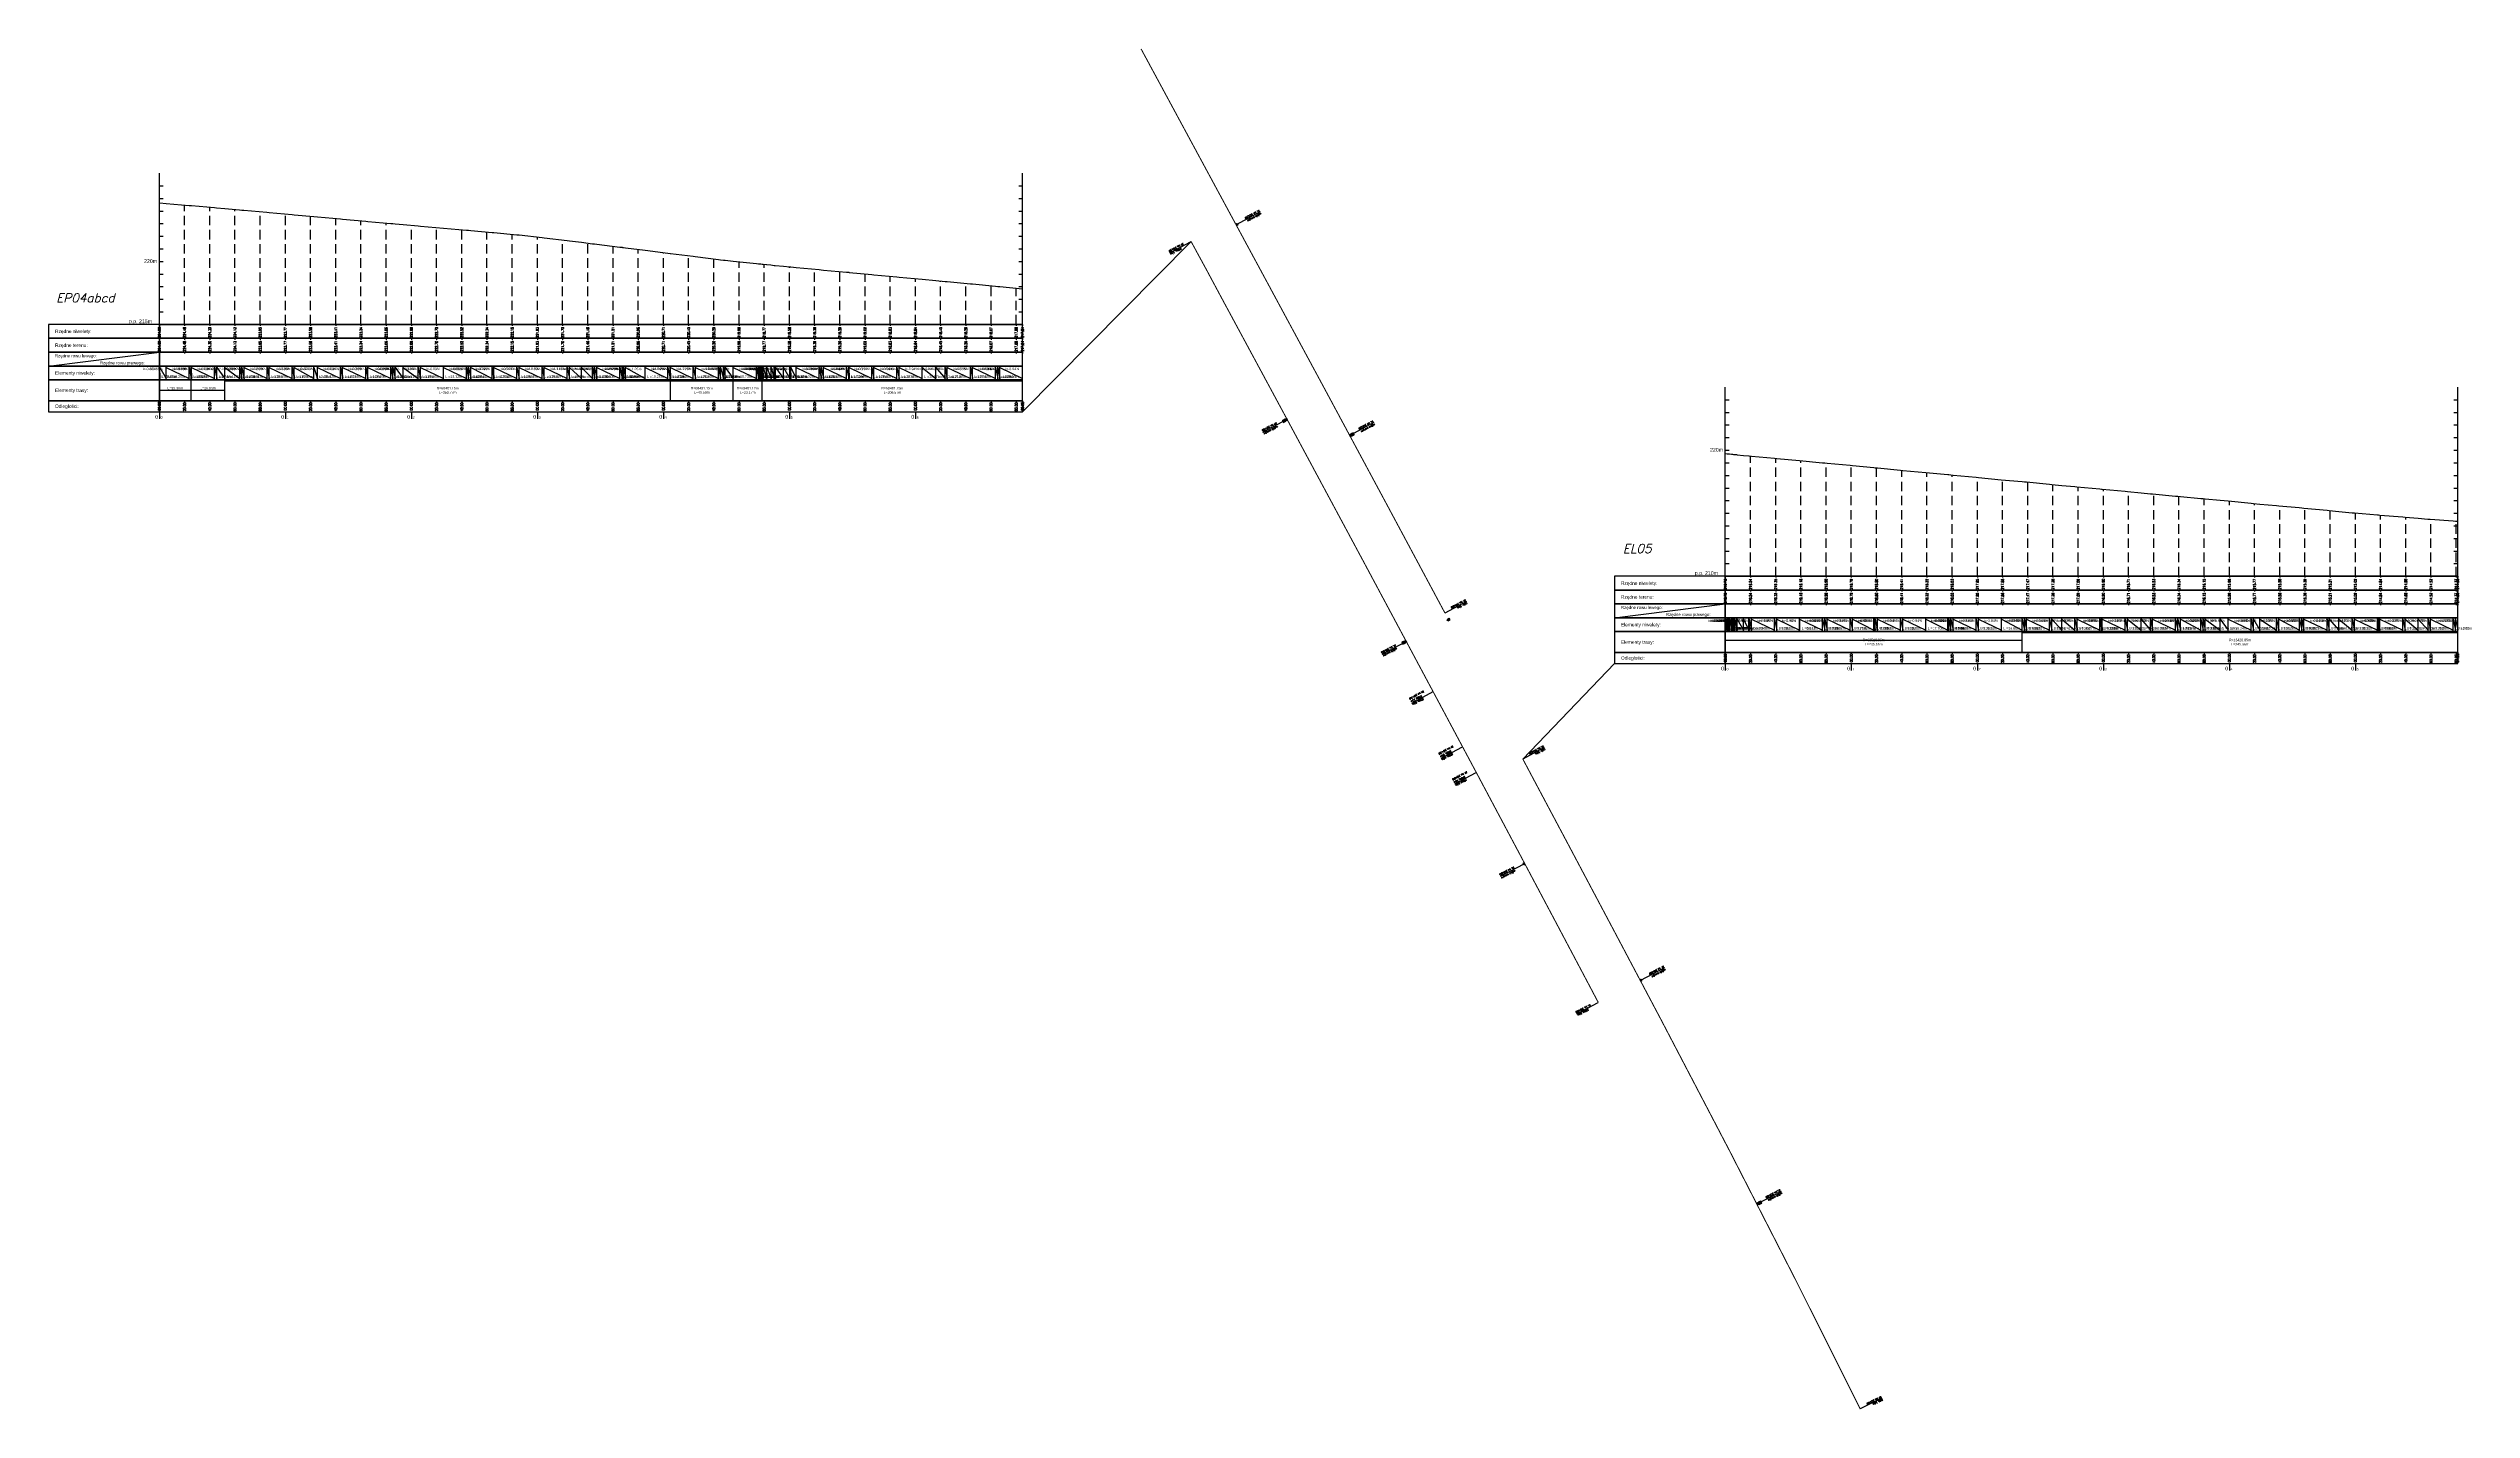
# Model space of a CAD drawing. Header units: metres. Extents: x 7399493 to 7407015, y 5696902 to 5712236.
# Drawn here: x 7403417 to 7405340, y 5705106 to 5706186 of the extents above; entities that cross this region are included whole.
import ezdxf

# ---------------------------------------------------------------- set-up
doc = ezdxf.new("R2010")
doc.units = ezdxf.units.M
doc.linetypes.add('DASHED', pattern=[0.75, 0.5, -0.25])
for name, color, linetype in [('Drzwi ewakuacyjne', 100, 'Continuous'), ('Drzwi ewakuacyjne_opis', 7, 'Continuous'), ('Ekran_akustyczny_3.5m', 100, 'Continuous'), ('Ekran_akustyczny_3.5m_opis', 7, 'Continuous'), ('Ekran_akustyczny_4m', 100, 'Continuous'), ('Ekran_akustyczny_4m_opis', 7, 'Continuous'), ('Ekran_akustyczny_5m', 100, 'Continuous'), ('Ekran_akustyczny_5m_opis', 7, 'Continuous'), ('Ekran_akustyczny_6m', 100, 'Continuous'), ('Ekran_akustyczny_6m_opis', 7, 'Continuous'), ('Ekran_akustyczny_8m', 100, 'Continuous'), ('Ekran_akustyczny_8m_opis', 7, 'Continuous'), ('pomoc', 140, 'Continuous'), ('PR_0', 7, 'Continuous'), ('PR_istniejacy_teren', 7, 'Continuous'), ('robocza', 3, 'Continuous'), ('Schody ewakuacyjne', 100, 'Continuous')]:
    doc.layers.add(name, color=color, linetype=linetype)
doc.styles.add('simplex 0.60', font='simplex.shx', dxfattribs={"width": 0.6})
doc.styles.add('simplex 0.80', font='simplex.shx', dxfattribs={"width": 0.8})
doc.styles.add('Standard poch.', font='simplex.shx', dxfattribs={"oblique": 15})

# ---------------------------------------------------------------- blocks, each defined once
blk = doc.blocks.new('Wyjście awaryjne')
at = {"layer": 'Drzwi ewakuacyjne'}
blk.add_lwpolyline([(0, 0), (-1.4, 0, 0.414214), (0, -1.4)], format="xyb", close=True, dxfattribs=at)
blk = doc.blocks.new('*U9')
at = {"layer": 'Schody ewakuacyjne', "ltscale": 0.8}
blk.add_lwpolyline([(-1, 0), (-1, -2.2), (-0.9, -2.2), (-0.9, 0)], close=True, dxfattribs=at)
at = {"layer": 'Schody ewakuacyjne'}
for points in [[(-0.8, -2.2), (-0.8, 0)], [(-0.8, 0), (0.8, 0)], [(-0.7, 0.3), (0.7, 0.3)], [(-0.7, 0), (-0.7, 0.3), (0.7, 0.3), (0.7, 0)], [(-0.7, -2.2), (-0.7, 0)], [(-0.8, -2.2), (0.8, -2.2)], [(-0.7, -0.3), (0.7, -0.3)], [(-0.7, -0.5), (0.7, -0.5)], [(-0.7, -0.8), (0.7, -0.8)], [(-0.7, -1.1), (0.7, -1.1)], [(-0.7, -1.4), (0.7, -1.4)], [(-0.7, -1.6), (0.7, -1.6)], [(-0.7, -1.9), (0.7, -1.9)], [(-0.7, -2.2), (0.7, -2.2)], [(0.7, -2.2), (0.7, 0)], [(0.8, -2.2), (0.8, 0)]]:
    blk.add_lwpolyline(points, dxfattribs=at)
blk = doc.blocks.new('*U8')
at = {"layer": 'Schody ewakuacyjne', "ltscale": 0.8}
blk.add_lwpolyline([(-1, 0), (-1, -1.9), (-0.9, -1.9), (-0.9, 0)], close=True, dxfattribs=at)
at = {"layer": 'Schody ewakuacyjne'}
for points in [[(-0.8, -1.9), (-0.8, 0)], [(-0.8, 0), (0.8, 0)], [(-0.7, 0.3), (0.7, 0.3)], [(-0.7, 0), (-0.7, 0.3), (0.7, 0.3), (0.7, 0)], [(-0.7, -1.9), (-0.7, 0)], [(-0.8, -1.9), (0.8, -1.9)], [(-0.7, -0.3), (0.7, -0.3)], [(-0.7, -0.5), (0.7, -0.5)], [(-0.7, -0.8), (0.7, -0.8)], [(-0.7, -1.1), (0.7, -1.1)], [(-0.7, -1.4), (0.7, -1.4)], [(-0.7, -1.6), (0.7, -1.6)], [(-0.7, -1.9), (0.7, -1.9)], [(0.7, -1.9), (0.7, 0)], [(0.8, -1.9), (0.8, 0)]]:
    blk.add_lwpolyline(points, dxfattribs=at)
blk = doc.blocks.new('*U25')
at = {"layer": 'Schody ewakuacyjne', "ltscale": 0.8}
blk.add_lwpolyline([(-0.7, 0), (-0.7, -1.6), (-0.6, -1.6), (-0.6, 0)], close=True, dxfattribs=at)
at = {"layer": 'Schody ewakuacyjne'}
for points in [[(-0.5, -1.6), (-0.5, 0)], [(-0.5, 0), (0.5, 0)], [(-0.4, 0.3), (0.4, 0.3)], [(-0.4, 0), (-0.4, 0.3), (0.4, 0.3), (0.4, 0)], [(-0.4, -1.6), (-0.4, 0)], [(-0.5, -1.6), (0.5, -1.6)], [(-0.4, -0.3), (0.4, -0.3)], [(-0.4, -0.5), (0.4, -0.5)], [(-0.4, -0.8), (0.4, -0.8)], [(-0.4, -1.1), (0.4, -1.1)], [(-0.4, -1.4), (0.4, -1.4)], [(-0.4, -1.6), (0.4, -1.6)], [(0.4, -1.6), (0.4, 0)], [(0.5, -1.6), (0.5, 0)]]:
    blk.add_lwpolyline(points, dxfattribs=at)
blk = doc.blocks.new('*U104')
at = {"layer": 'robocza', "color": 7, "linetype": 'Continuous', "lineweight": -3}
for p, q in [((0, 0), (0, 120)), ((685, 0), (685, 120)), ((0, 110), (3, 110)), ((0, 100), (3, 100)), ((682, 110), (685, 110)), ((682, 100), (685, 100)), ((0, 90), (3, 90)), ((0, 80), (3, 80)), ((682, 90), (685, 90)), ((682, 80), (685, 80)), ((0, 70), (3, 70)), ((0, 60), (3, 60)), ((682, 70), (685, 70)), ((682, 60), (685, 60)), ((0, 50), (3, 50)), ((0, 40), (3, 40)), ((682, 50), (685, 50)), ((682, 40), (685, 40)), ((0, 30), (3, 30)), ((0, 20), (3, 20)), ((682, 30), (685, 30)), ((682, 20), (685, 20)), ((0, 10), (3, 10)), ((0, 0), (685, 0)), ((682, 10), (685, 10)), ((682, 0), (685, 0)), ((0, -11), (0, -12.1)), ((20, -11), (20, -12.1)), ((40, -11), (40, -12.1)), ((60, -11), (60, -12.1)), ((80, -11), (80, -12.1)), ((100, -11), (100, -12.1)), ((120, -11), (120, -12.1)), ((140, -11), (140, -12.1)), ((160, -11), (160, -12.1)), ((180, -11), (180, -12.1)), ((200, -11), (200, -12.1)), ((220, -11), (220, -12.1)), ((240, -11), (240, -12.1)), ((260, -11), (260, -12.1)), ((280, -11), (280, -12.1)), ((300, -11), (300, -12.1)), ((320, -11), (320, -12.1)), ((340, -11), (340, -12.1)), ((360, -11), (360, -12.1)), ((380, -11), (380, -12.1)), ((400, -11), (400, -12.1)), ((420, -11), (420, -12.1)), ((440, -11), (440, -12.1)), ((460, -11), (460, -12.1)), ((480, -11), (480, -12.1)), ((500, -11), (500, -12.1)), ((520, -11), (520, -12.1)), ((540, -11), (540, -12.1)), ((560, -11), (560, -12.1)), ((580, -11), (580, -12.1)), ((600, -11), (600, -12.1)), ((620, -11), (620, -12.1)), ((640, -11), (640, -12.1)), ((660, -11), (660, -12.1)), ((680, -11), (680, -12.1)), ((685, -11), (685, -12.1)), ((-88, -33), (0, -22)), ((0, -22), (0, -23.1)), ((20, -22), (20, -23.1)), ((40, -22), (40, -23.1)), ((60, -22), (60, -23.1)), ((80, -22), (80, -23.1)), ((100, -22), (100, -23.1)), ((120, -22), (120, -23.1)), ((140, -22), (140, -23.1)), ((160, -22), (160, -23.1)), ((180, -22), (180, -23.1)), ((200, -22), (200, -23.1)), ((220, -22), (220, -23.1)), ((240, -22), (240, -23.1)), ((260, -22), (260, -23.1)), ((280, -22), (280, -23.1)), ((300, -22), (300, -23.1)), ((320, -22), (320, -23.1)), ((340, -22), (340, -23.1)), ((360, -22), (360, -23.1)), ((380, -22), (380, -23.1)), ((400, -22), (400, -23.1)), ((420, -22), (420, -23.1)), ((440, -22), (440, -23.1)), ((460, -22), (460, -23.1)), ((480, -22), (480, -23.1)), ((500, -22), (500, -23.1)), ((520, -22), (520, -23.1)), ((540, -22), (540, -23.1)), ((560, -22), (560, -23.1)), ((580, -22), (580, -23.1)), ((600, -22), (600, -23.1)), ((620, -22), (620, -23.1)), ((640, -22), (640, -23.1)), ((660, -22), (660, -23.1)), ((680, -22), (680, -23.1)), ((685, -22), (685, -23.1)), ((0, -60.5), (0, -61.6)), ((0, -69.3), (0, -74.8)), ((20, -60.5), (20, -61.6)), ((40, -60.5), (40, -61.6)), ((60, -60.5), (60, -61.6)), ((80, -60.5), (80, -61.6)), ((100, -60.5), (100, -61.6)), ((100, -69.3), (100, -74.8)), ((120, -60.5), (120, -61.6)), ((140, -60.5), (140, -61.6)), ((160, -60.5), (160, -61.6)), ((180, -60.5), (180, -61.6)), ((200, -60.5), (200, -61.6)), ((200, -69.3), (200, -74.8)), ((220, -60.5), (220, -61.6)), ((240, -60.5), (240, -61.6)), ((260, -60.5), (260, -61.6)), ((280, -60.5), (280, -61.6)), ((300, -60.5), (300, -61.6)), ((300, -69.3), (300, -74.8)), ((320, -60.5), (320, -61.6)), ((340, -60.5), (340, -61.6)), ((360, -60.5), (360, -61.6)), ((380, -60.5), (380, -61.6)), ((400, -60.5), (400, -61.6)), ((400, -69.3), (400, -74.8)), ((420, -60.5), (420, -61.6)), ((440, -60.5), (440, -61.6)), ((460, -60.5), (460, -61.6)), ((480, -60.5), (480, -61.6)), ((500, -60.5), (500, -61.6)), ((500, -69.3), (500, -74.8)), ((520, -60.5), (520, -61.6)), ((540, -60.5), (540, -61.6)), ((560, -60.5), (560, -61.6)), ((580, -60.5), (580, -61.6)), ((600, -60.5), (600, -61.6)), ((600, -69.3), (600, -74.8)), ((620, -60.5), (620, -61.6)), ((640, -60.5), (640, -61.6)), ((660, -60.5), (660, -61.6)), ((680, -60.5), (680, -61.6)), ((685, -60.5), (685, -61.6))]:
    blk.add_line(p, q, dxfattribs=at)
at = {"layer": 'robocza', "color": 7, "linetype": 'DASHED', "lineweight": -3, "ltscale": 15}
for p, q in [((0, 0), (0, 96.6)), ((20, 0), (20, 94.8)), ((40, 0), (40, 93)), ((60, 0), (60, 91.2)), ((80, 0), (80, 89.5)), ((100, 0), (100, 87.7)), ((120, 0), (120, 85.9)), ((140, 0), (140, 84.1)), ((160, 0), (160, 82.4)), ((180, 0), (180, 80.6)), ((200, 0), (200, 78.8)), ((220, 0), (220, 77)), ((240, 0), (240, 75.2)), ((260, 0), (260, 73.4)), ((280, 0), (280, 71.5)), ((300, 0), (300, 69.3)), ((320, 0), (320, 67)), ((340, 0), (340, 64.6)), ((360, 0), (360, 62.1)), ((380, 0), (380, 59.6)), ((400, 0), (400, 57.1)), ((420, 0), (420, 54.5)), ((440, 0), (440, 52)), ((460, 0), (460, 49.8)), ((480, 0), (480, 47.7)), ((500, 0), (500, 45.8)), ((520, 0), (520, 43.9)), ((540, 0), (540, 42)), ((560, 0), (560, 40.2)), ((580, 0), (580, 38.3)), ((600, 0), (600, 36.4)), ((620, 0), (620, 34.5)), ((640, 0), (640, 32.6)), ((660, 0), (660, 30.7)), ((680, 0), (680, 28.8)), ((685, 0), (685, 28.4))]:
    blk.add_line(p, q, dxfattribs=at)
at = {"layer": 'robocza', "color": 1, "linetype": 'Continuous', "lineweight": -3}
for p, q in [((0, 0), (0, -1.1)), ((20, 0), (20, -1.1)), ((40, 0), (40, -1.1)), ((60, 0), (60, -1.1)), ((80, 0), (80, -1.1)), ((100, 0), (100, -1.1)), ((120, 0), (120, -1.1)), ((140, 0), (140, -1.1)), ((160, 0), (160, -1.1)), ((180, 0), (180, -1.1)), ((200, 0), (200, -1.1)), ((220, 0), (220, -1.1)), ((240, 0), (240, -1.1)), ((260, 0), (260, -1.1)), ((280, 0), (280, -1.1)), ((300, 0), (300, -1.1)), ((320, 0), (320, -1.1)), ((340, 0), (340, -1.1)), ((360, 0), (360, -1.1)), ((380, 0), (380, -1.1)), ((400, 0), (400, -1.1)), ((420, 0), (420, -1.1)), ((440, 0), (440, -1.1)), ((460, 0), (460, -1.1)), ((480, 0), (480, -1.1)), ((500, 0), (500, -1.1)), ((520, 0), (520, -1.1)), ((540, 0), (540, -1.1)), ((560, 0), (560, -1.1)), ((580, 0), (580, -1.1)), ((600, 0), (600, -1.1)), ((620, 0), (620, -1.1)), ((640, 0), (640, -1.1)), ((660, 0), (660, -1.1)), ((680, 0), (680, -1.1)), ((685, 0), (685, -1.1)), ((0, -22), (0, -23.1)), ((0, -44), (0, -33)), ((0, -34.1), (0.5, -42.9)), ((0.5, -44), (0.5, -33)), ((0.5, -34.1), (5.5, -42.9)), ((5.5, -44), (5.5, -33)), ((5.5, -34.1), (23.7, -42.9)), ((20, -22), (20, -23.1)), ((23.7, -44), (23.7, -33)), ((23.7, -34.1), (25.3, -42.9)), ((25.3, -44), (25.3, -33)), ((25.3, -34.1), (25.5, -42.9)), ((25.5, -44), (25.5, -33)), ((25.5, -34.1), (43.7, -42.9)), ((40, -22), (40, -23.1)), ((43.7, -44), (43.7, -33)), ((43.7, -34.1), (45.5, -42.9)), ((45.5, -44), (45.5, -33)), ((45.5, -34.1), (52, -42.9)), ((52, -44), (52, -33)), ((52, -34.1), (63.8, -42.9)), ((60, -22), (60, -23.1)), ((63.8, -44), (63.8, -33)), ((63.8, -34.1), (65.5, -42.9)), ((65.5, -44), (65.5, -33)), ((65.5, -34.1), (67.2, -42.9)), ((67.2, -44), (67.2, -33)), ((67.2, -34.1), (85.5, -42.9)), ((80, -22), (80, -23.1)), ((85.5, -44), (85.5, -33)), ((85.5, -34.1), (87.1, -42.9)), ((87.1, -44), (87.1, -33)), ((87.1, -34.1), (105.5, -42.9)), ((100, -22), (100, -23.1)), ((105.5, -44), (105.5, -33)), ((105.5, -34.1), (107.1, -42.9)), ((107.1, -44), (107.1, -33)), ((107.1, -34.1), (122.7, -42.9)), ((120, -22), (120, -23.1)), ((122.7, -44), (122.7, -33)), ((122.7, -34.1), (125.5, -42.9)), ((125.5, -44), (125.5, -33)), ((125.5, -34.1), (143.8, -42.9)), ((140, -22), (140, -23.1)), ((143.8, -44), (143.8, -33)), ((143.8, -34.1), (145.4, -42.9)), ((145.4, -44), (145.4, -33)), ((145.4, -34.1), (163.8, -42.9)), ((160, -22), (160, -23.1)), ((163.8, -44), (163.8, -33)), ((163.8, -34.1), (165.4, -42.9)), ((165.4, -44), (165.4, -33)), ((165.4, -34.1), (183.7, -42.9)), ((180, -22), (180, -23.1)), ((183.7, -44), (183.7, -33)), ((183.7, -34.1), (185.4, -42.9)), ((185.4, -44), (185.4, -33)), ((185.4, -34.1), (187.1, -42.9)), ((187.1, -44), (187.1, -33)), ((187.1, -34.1), (193.5, -42.9)), ((193.5, -44), (193.5, -33)), ((193.5, -34.1), (205.4, -42.9)), ((200, -22), (200, -23.1)), ((205.4, -44), (205.4, -33)), ((205.4, -34.1), (207.1, -42.9)), ((207.1, -44), (207.1, -33)), ((207.1, -34.1), (225.4, -42.9)), ((220, -22), (220, -23.1)), ((225.4, -44), (225.4, -33)), ((225.4, -34.1), (243.7, -42.9)), ((240, -22), (240, -23.1)), ((243.7, -44), (243.7, -33)), ((243.7, -34.1), (245.4, -42.9)), ((245.4, -44), (245.4, -33)), ((245.4, -34.1), (247.1, -42.9)), ((247.1, -44), (247.1, -33)), ((247.1, -34.1), (264.2, -42.9)), ((260, -22), (260, -23.1)), ((264.2, -44), (264.2, -33)), ((264.2, -34.1), (265.4, -42.9)), ((265.4, -44), (265.4, -33)), ((265.4, -34.1), (283.7, -42.9)), ((280, -22), (280, -23.1)), ((283.7, -44), (283.7, -33)), ((283.7, -34.1), (285.4, -42.9)), ((285.4, -44), (285.4, -33)), ((285.4, -34.1), (303.7, -42.9)), ((300, -22), (300, -23.1)), ((303.7, -44), (303.7, -33)), ((303.7, -34.1), (305.4, -42.9)), ((305.4, -44), (305.4, -33)), ((305.4, -34.1), (323.7, -42.9)), ((320, -22), (320, -23.1)), ((323.7, -44), (323.7, -33)), ((323.7, -34.1), (325.4, -42.9)), ((325.4, -44), (325.4, -33)), ((325.4, -34.1), (335, -42.9)), ((335, -44), (335, -33)), ((335, -34.1), (343.7, -42.9)), ((340, -22), (340, -23.1)), ((343.7, -44), (343.7, -33)), ((343.7, -34.1), (345.4, -42.9)), ((345.4, -44), (345.4, -33)), ((345.4, -34.1), (347.1, -42.9)), ((347.1, -44), (347.1, -33)), ((347.1, -34.1), (365.4, -42.9)), ((360, -22), (360, -23.1)), ((365.4, -44), (365.4, -33)), ((365.4, -34.1), (367.2, -42.9)), ((367.2, -44), (367.2, -33)), ((367.2, -34.1), (367.4, -42.9)), ((367.4, -44), (367.4, -33)), ((367.4, -34.1), (367.5, -42.9)), ((367.5, -44), (367.5, -33)), ((367.5, -34.1), (368.4, -42.9)), ((368.4, -44), (368.4, -33)), ((368.4, -34.1), (369.8, -42.9)), ((369.8, -44), (369.8, -33)), ((369.8, -34.1), (385.4, -42.9)), ((380, -22), (380, -23.1)), ((385.4, -44), (385.4, -33)), ((385.4, -34.1), (403.6, -42.9)), ((400, -22), (400, -23.1)), ((403.6, -44), (403.6, -33)), ((403.6, -34.1), (405.4, -42.9)), ((405.4, -44), (405.4, -33)), ((405.4, -34.1), (405.7, -42.9)), ((405.7, -44), (405.7, -33)), ((405.7, -34.1), (423.7, -42.9)), ((420, -22), (420, -23.1)), ((423.7, -44), (423.7, -33)), ((423.7, -34.1), (425.4, -42.9)), ((425.4, -44), (425.4, -33)), ((425.4, -34.1), (443.7, -42.9)), ((440, -22), (440, -23.1)), ((443.7, -44), (443.7, -33)), ((443.7, -34.1), (445.4, -42.9)), ((445.4, -44), (445.4, -33)), ((445.4, -34.1), (447.8, -42.9)), ((447.8, -44), (447.8, -33)), ((447.8, -34.1), (448.9, -42.9)), ((448.9, -44), (448.9, -33)), ((448.9, -34.1), (455.3, -42.9)), ((455.3, -44), (455.3, -33)), ((455.3, -34.1), (474, -42.9)), ((460, -22), (460, -23.1)), ((474, -44), (474, -33)), ((474, -34.1), (475.4, -42.9)), ((475.4, -44), (475.4, -33)), ((475.4, -34.1), (476.6, -42.9)), ((476.6, -44), (476.6, -33)), ((476.6, -34.1), (477.2, -42.9)), ((477.2, -44), (477.2, -33)), ((477.2, -34.1), (478.5, -42.9)), ((478.5, -44), (478.5, -33)), ((478.5, -34.1), (478.8, -42.9)), ((478.8, -44), (478.8, -33)), ((478.8, -34.1), (479.1, -42.9)), ((479.1, -44), (479.1, -33)), ((479.1, -34.1), (481.8, -42.9)), ((480, -22), (480, -23.1)), ((481.8, -44), (481.8, -33)), ((481.8, -34.1), (482.1, -42.9)), ((482.1, -44), (482.1, -33)), ((482.1, -34.1), (485.4, -42.9)), ((485.4, -44), (485.4, -33)), ((485.4, -34.1), (488, -42.9)), ((488, -44), (488, -33)), ((488, -34.1), (488.3, -42.9)), ((488.3, -44), (488.3, -33)), ((488.3, -34.1), (488.9, -42.9)), ((488.9, -44), (488.9, -33)), ((488.9, -34.1), (495.3, -42.9)), ((495.3, -44), (495.3, -33)), ((495.3, -34.1), (500.4, -42.9)), ((500, -22), (500, -23.1)), ((500.4, -44), (500.4, -33)), ((500.4, -34.1), (500.9, -42.9)), ((500.9, -44), (500.9, -33)), ((500.9, -34.1), (501.2, -42.9)), ((501.2, -44), (501.2, -33)), ((501.2, -34.1), (505.3, -42.9)), ((505.3, -44), (505.3, -33)), ((505.3, -34.1), (523.7, -42.9)), ((520, -22), (520, -23.1)), ((523.7, -44), (523.7, -33)), ((523.7, -34.1), (525.3, -42.9)), ((525.3, -44), (525.3, -33)), ((525.3, -34.1), (527, -42.9)), ((527, -44), (527, -33)), ((527, -34.1), (545.3, -42.9)), ((540, -22), (540, -23.1)), ((545.3, -44), (545.3, -33)), ((545.3, -34.1), (547.1, -42.9)), ((547.1, -44), (547.1, -33)), ((547.1, -34.1), (547.3, -42.9)), ((547.3, -44), (547.3, -33)), ((547.3, -34.1), (565.3, -42.9)), ((560, -22), (560, -23.1)), ((565.3, -44), (565.3, -33)), ((565.3, -34.1), (567, -42.9)), ((567, -44), (567, -33)), ((567, -34.1), (585.3, -42.9)), ((580, -22), (580, -23.1)), ((585.3, -44), (585.3, -33)), ((585.3, -34.1), (587, -42.9)), ((587, -44), (587, -33)), ((587, -34.1), (605.3, -42.9)), ((600, -22), (600, -23.1)), ((605.3, -44), (605.3, -33)), ((605.3, -34.1), (616.2, -42.9)), ((616.2, -44), (616.2, -33)), ((616.2, -34.1), (623.6, -42.9)), ((620, -22), (620, -23.1)), ((623.6, -44), (623.6, -33)), ((623.6, -34.1), (625.3, -42.9)), ((625.3, -44), (625.3, -33)), ((625.3, -34.1), (643.6, -42.9)), ((640, -22), (640, -23.1)), ((643.6, -44), (643.6, -33)), ((643.6, -34.1), (645.3, -42.9)), ((645.3, -44), (645.3, -33)), ((645.3, -34.1), (663.6, -42.9)), ((660, -22), (660, -23.1)), ((663.6, -44), (663.6, -33)), ((663.6, -34.1), (665.3, -42.9)), ((665.3, -44), (665.3, -33)), ((665.3, -34.1), (667, -42.9)), ((667, -44), (667, -33)), ((667, -34.1), (685, -42.9)), ((680, -22), (680, -23.1)), ((685, -22), (685, -23.1)), ((0, -60.5), (0, -44)), ((0, -52.2), (0, -52.2)), ((0, -52.2), (25.3, -52.2)), ((25.3, -60.5), (25.3, -44)), ((25.3, -52.2), (52, -52.2)), ((52, -60.5), (52, -44)), ((52, -52.2), (52, -44.8)), ((52, -44.8), (405.7, -44.8)), ((405.7, -60.5), (405.7, -44)), ((405.7, -44.8), (405.7, -44.8)), ((405.7, -44.8), (455.3, -44.8)), ((455.3, -60.5), (455.3, -44)), ((455.3, -44.8), (455.3, -44.8)), ((455.3, -44.8), (478.5, -44.8)), ((478.5, -60.5), (478.5, -44)), ((478.5, -44.8), (478.5, -44.8)), ((478.5, -44.8), (685, -44.8))]:
    blk.add_line(p, q, dxfattribs=at)
at = {"layer": 'robocza', "color": 7, "linetype": 'Continuous', "lineweight": -3}
for points in [[(0, -11), (0, 0), (-88, 0), (-88, -11)], [(0, -11), (685, -11), (685, 0), (0, 0)], [(0, -22), (0, -11), (-88, -11), (-88, -22)], [(0, -22), (685, -22), (685, -11), (0, -11)], [(0, -33), (0, -22), (-88, -22), (-88, -33)], [(0, -33), (0, -22), (-88, -22), (-88, -33)], [(0, -44), (0, -33), (-88, -33), (-88, -44)], [(0, -33), (685, -33), (685, -22), (0, -22)], [(0, -33), (685, -33), (685, -22), (0, -22)], [(0, -44), (685, -44), (685, -33), (0, -33)], [(0, -60.5), (0, -44), (-88, -44), (-88, -60.5)], [(0, -60.5), (685, -60.5), (685, -44), (0, -44)], [(0, -69.3), (0, -60.5), (-88, -60.5), (-88, -69.3)], [(0, -69.3), (685, -69.3), (685, -60.5), (0, -60.5)]]:
    blk.add_3dface(points, dxfattribs=at)
at = {"layer": 'robocza', "color": 2, "linetype": 'Continuous', "lineweight": -3, "char_height": 3}
for s, insert, attachment_point in [('220m', (-1.8, 50.3), 6), ('p.p. 215m', (-15, 4), 2)]:
    blk.add_mtext(s, dxfattribs=dict(at, insert=insert, attachment_point=attachment_point))
at = {"layer": 'robocza', "color": 7, "linetype": 'Continuous', "lineweight": -3, "attachment_point": 4}
for s, insert, char_height in [('Rzędne niwelety:', (-82.8, -5.9), 2.75), ('Rzędne terenu:', (-82.8, -16.9), 2.75), ('Rzędne rowu lewego:', (-82.8, -25.2), 2.5), ('Elementy niwelety:', (-82.8, -38.9), 2.75), ('Elementy trasy:', (-82.8, -52.7), 2.75), ('Odległości:', (-82.8, -65.3), 2.75)]:
    blk.add_mtext(s, dxfattribs=dict(at, insert=insert, char_height=char_height))
at = {"layer": 'robocza', "color": 1, "linetype": 'Continuous', "lineweight": -3, "insert": (-47.2, -30.8), "char_height": 2.5, "attachment_point": 4}
blk.add_mtext('Rzędne rowu prawego:', dxfattribs=at)
blk = doc.blocks.new('*U103')
at = {"layer": 'PR_istniejacy_teren', "color": 7, "linetype": 'Continuous', "lineweight": -3, "ltscale": 4}
for p, q in [((7405217.6, 5706918.5), (7405218, 5706918.5)), ((7405218, 5706918.5), (7405223, 5706918.1)), ((7405223, 5706918.1), (7405241.3, 5706916.4)), ((7405241.3, 5706916.4), (7405242.9, 5706916.3)), ((7405242.9, 5706916.3), (7405243, 5706916.3)), ((7405243, 5706916.3), (7405261.3, 5706914.7)), ((7405261.3, 5706914.7), (7405263, 5706914.5)), ((7405263, 5706914.5), (7405269.5, 5706913.9)), ((7405269.5, 5706913.9), (7405281.3, 5706912.9)), ((7405281.3, 5706912.9), (7405283, 5706912.7)), ((7405283, 5706912.7), (7405284.7, 5706912.6)), ((7405284.7, 5706912.6), (7405303, 5706911)), ((7405303, 5706911), (7405304.7, 5706910.8)), ((7405304.7, 5706910.8), (7405323, 5706909.2)), ((7405323, 5706909.2), (7405324.7, 5706909)), ((7405324.7, 5706909), (7405340.3, 5706907.7)), ((7405340.3, 5706907.7), (7405343, 5706907.4)), ((7405343, 5706907.4), (7405361.3, 5706905.8)), ((7405361.3, 5706905.8), (7405363, 5706905.6)), ((7405363, 5706905.6), (7405381.4, 5706904)), ((7405381.4, 5706904), (7405383, 5706903.8)), ((7405383, 5706903.8), (7405401.3, 5706902.2)), ((7405401.3, 5706902.2), (7405403, 5706902.1)), ((7405403, 5706902.1), (7405404.7, 5706901.9)), ((7405404.7, 5706901.9), (7405411, 5706901.4)), ((7405411, 5706901.4), (7405423, 5706900.3)), ((7405423, 5706900.3), (7405424.7, 5706900.1)), ((7405424.7, 5706900.1), (7405443, 5706898.5)), ((7405443, 5706898.5), (7405461.3, 5706896.9)), ((7405461.3, 5706896.9), (7405463, 5706896.7)), ((7405463, 5706896.7), (7405464.7, 5706896.6)), ((7405464.7, 5706896.6), (7405481.8, 5706895)), ((7405481.8, 5706895), (7405483, 5706894.9)), ((7405483, 5706894.9), (7405501.3, 5706893.1)), ((7405501.3, 5706893.1), (7405503, 5706893)), ((7405503, 5706893), (7405521.3, 5706890.9)), ((7405521.3, 5706890.9), (7405523, 5706890.7)), ((7405523, 5706890.7), (7405541.3, 5706888.6)), ((7405541.3, 5706888.6), (7405543, 5706888.4)), ((7405543, 5706888.4), (7405552.5, 5706887.2)), ((7405552.5, 5706887.2), (7405561.3, 5706886.1)), ((7405561.3, 5706886.1), (7405563, 5706885.9)), ((7405563, 5706885.9), (7405564.7, 5706885.7)), ((7405564.7, 5706885.7), (7405583, 5706883.4)), ((7405583, 5706883.4), (7405584.8, 5706883.2)), ((7405584.8, 5706883.2), (7405585, 5706883.1)), ((7405585, 5706883.1), (7405585, 5706883.1)), ((7405585, 5706883.1), (7405586, 5706883)), ((7405586, 5706883), (7405587.4, 5706882.8)), ((7405587.4, 5706882.8), (7405603, 5706880.9)), ((7405603, 5706880.9), (7405621.2, 5706878.6)), ((7405621.2, 5706878.6), (7405623, 5706878.4)), ((7405623, 5706878.4), (7405623.3, 5706878.3)), ((7405623.3, 5706878.3), (7405641.2, 5706876.1)), ((7405641.2, 5706876.1), (7405642.9, 5706875.8)), ((7405642.9, 5706875.8), (7405661.2, 5706873.6)), ((7405661.2, 5706873.6), (7405662.9, 5706873.4)), ((7405662.9, 5706873.4), (7405665.4, 5706873.1)), ((7405665.4, 5706873.1), (7405666.5, 5706872.9)), ((7405666.5, 5706872.9), (7405672.9, 5706872.3)), ((7405672.9, 5706872.3), (7405691.6, 5706870.3)), ((7405691.6, 5706870.3), (7405693, 5706870.1)), ((7405693, 5706870.1), (7405694.2, 5706870)), ((7405694.2, 5706870), (7405694.8, 5706870)), ((7405694.8, 5706870), (7405696.1, 5706869.8)), ((7405696.1, 5706869.8), (7405696.4, 5706869.8)), ((7405696.4, 5706869.8), (7405696.7, 5706869.8)), ((7405696.7, 5706869.8), (7405699.4, 5706869.5)), ((7405699.4, 5706869.5), (7405699.7, 5706869.5)), ((7405699.7, 5706869.5), (7405702.9, 5706869.2)), ((7405702.9, 5706869.2), (7405705.6, 5706868.9)), ((7405705.6, 5706868.9), (7405705.8, 5706868.9)), ((7405705.8, 5706868.9), (7405706.4, 5706868.8)), ((7405706.4, 5706868.8), (7405712.9, 5706868.2)), ((7405712.9, 5706868.2), (7405718, 5706867.8)), ((7405718, 5706867.8), (7405718.4, 5706867.7)), ((7405718.4, 5706867.7), (7405718.8, 5706867.7)), ((7405718.8, 5706867.7), (7405722.9, 5706867.3)), ((7405722.9, 5706867.3), (7405741.2, 5706865.6)), ((7405741.2, 5706865.6), (7405742.9, 5706865.4)), ((7405742.9, 5706865.4), (7405744.6, 5706865.2)), ((7405744.6, 5706865.2), (7405762.9, 5706863.5)), ((7405762.9, 5706863.5), (7405764.7, 5706863.4)), ((7405764.7, 5706863.4), (7405764.9, 5706863.3)), ((7405764.9, 5706863.3), (7405782.9, 5706861.6)), ((7405782.9, 5706861.6), (7405784.6, 5706861.5)), ((7405784.6, 5706861.5), (7405802.9, 5706859.7)), ((7405802.9, 5706859.7), (7405804.6, 5706859.6)), ((7405804.6, 5706859.6), (7405822.9, 5706857.9)), ((7405822.9, 5706857.9), (7405833.8, 5706856.8)), ((7405833.8, 5706856.8), (7405841.2, 5706856.1)), ((7405841.2, 5706856.1), (7405842.9, 5706856)), ((7405842.9, 5706856), (7405861.2, 5706854.2)), ((7405861.2, 5706854.2), (7405862.9, 5706854.1)), ((7405862.9, 5706854.1), (7405881.2, 5706852.4)), ((7405881.2, 5706852.4), (7405882.9, 5706852.2)), ((7405882.9, 5706852.2), (7405884.6, 5706852)), ((7405884.6, 5706852), (7405902.6, 5706850.3))]:
    blk.add_line(p, q, dxfattribs=at)
blk = doc.blocks.new('*U102')
at = {"layer": 'robocza', "color": 1, "linetype": 'Continuous', "lineweight": -3, "char_height": 2, "attachment_point": 6, "rotation": 90, "style": 'simplex 0.80'}
for s, insert in [('224.66', (7405217.6, 5706819.9)), ('224.48', (7405237.6, 5706819.9)), ('224.30', (7405257.6, 5706819.9)), ('224.12', (7405277.6, 5706819.9)), ('223.95', (7405297.6, 5706819.9)), ('223.77', (7405317.6, 5706819.9)), ('223.59', (7405337.6, 5706819.9)), ('223.41', (7405357.6, 5706819.9)), ('223.24', (7405377.6, 5706819.9)), ('223.06', (7405397.6, 5706819.9)), ('222.88', (7405417.6, 5706819.9)), ('222.70', (7405437.6, 5706819.9)), ('222.52', (7405457.6, 5706819.9)), ('222.34', (7405477.6, 5706819.9)), ('222.15', (7405497.6, 5706819.9)), ('221.93', (7405517.6, 5706819.9)), ('221.70', (7405537.6, 5706819.9)), ('221.46', (7405557.6, 5706819.9)), ('221.21', (7405577.6, 5706819.9)), ('220.96', (7405597.6, 5706819.9)), ('220.71', (7405617.6, 5706819.9)), ('220.45', (7405637.6, 5706819.9)), ('220.20', (7405657.6, 5706819.9)), ('219.98', (7405677.6, 5706819.9)), ('219.77', (7405697.6, 5706819.9)), ('219.58', (7405717.6, 5706819.9)), ('219.39', (7405737.6, 5706819.9)), ('219.20', (7405757.6, 5706819.9)), ('219.02', (7405777.6, 5706819.9)), ('218.83', (7405797.6, 5706819.9)), ('218.64', (7405817.6, 5706819.9)), ('218.45', (7405837.6, 5706819.9)), ('218.26', (7405857.6, 5706819.9)), ('218.07', (7405877.6, 5706819.9)), ('217.88', (7405897.6, 5706819.9)), ('217.84', (7405902.6, 5706819.9))]:
    blk.add_mtext(s, dxfattribs=dict(at, insert=insert))
blk = doc.blocks.new('*U101')
at = {"layer": 'robocza', "color": 1, "linetype": 'Continuous', "lineweight": -3, "char_height": 2, "attachment_point": 6, "rotation": 90, "style": 'simplex 0.80'}
for s, insert in [('224.66', (7405217.6, 5706808.9)), ('224.48', (7405237.6, 5706808.9)), ('224.30', (7405257.6, 5706808.9)), ('224.12', (7405277.6, 5706808.9)), ('223.95', (7405297.6, 5706808.9)), ('223.77', (7405317.6, 5706808.9)), ('223.59', (7405337.6, 5706808.9)), ('223.41', (7405357.6, 5706808.9)), ('223.24', (7405377.6, 5706808.9)), ('223.06', (7405397.6, 5706808.9)), ('222.88', (7405417.6, 5706808.9)), ('222.70', (7405437.6, 5706808.9)), ('222.52', (7405457.6, 5706808.9)), ('222.34', (7405477.6, 5706808.9)), ('222.15', (7405497.6, 5706808.9)), ('221.93', (7405517.6, 5706808.9)), ('221.70', (7405537.6, 5706808.9)), ('221.46', (7405557.6, 5706808.9)), ('221.21', (7405577.6, 5706808.9)), ('220.96', (7405597.6, 5706808.9)), ('220.71', (7405617.6, 5706808.9)), ('220.45', (7405637.6, 5706808.9)), ('220.20', (7405657.6, 5706808.9)), ('219.98', (7405677.6, 5706808.9)), ('219.77', (7405697.6, 5706808.9)), ('219.58', (7405717.6, 5706808.9)), ('219.39', (7405737.6, 5706808.9)), ('219.20', (7405757.6, 5706808.9)), ('219.02', (7405777.6, 5706808.9)), ('218.83', (7405797.6, 5706808.9)), ('218.64', (7405817.6, 5706808.9)), ('218.45', (7405837.6, 5706808.9)), ('218.26', (7405857.6, 5706808.9)), ('218.07', (7405877.6, 5706808.9)), ('217.88', (7405897.6, 5706808.9)), ('217.84', (7405902.6, 5706808.9))]:
    blk.add_mtext(s, dxfattribs=dict(at, insert=insert))
blk = doc.blocks.new('*U100')
at = {"layer": 'PR_0', "color": 1, "linetype": 'Continuous', "lineweight": -3, "char_height": 2}
for s, insert, attachment_point in [('i=-0.83%', (7405215.3, 5706785.7), 9), ('i=-0.89%', (7405220.3, 5706785.7), 9), ('L =0.47m', (7405219.2, 5706779.6), 7), ('L =5.00m', (7405219.7, 5706779.6), 7), ('L =18.26m', (7405224.7, 5706779.6), 7), ('i=-0.89%', (7405238.6, 5706785.7), 9), ('i=-0.89%', (7405240.1, 5706785.7), 9), ('i=-0.89%', (7405240.3, 5706785.7), 9), ('L =1.56m', (7405242.9, 5706779.6), 7), ('L =0.18m', (7405244.5, 5706779.6), 7), ('L =18.26m', (7405244.7, 5706779.6), 7), ('i=-0.89%', (7405258.6, 5706785.7), 9), ('i=-0.89%', (7405260.3, 5706785.7), 9), ('i=-0.89%', (7405266.8, 5706785.7), 9), ('L =1.74m', (7405262.9, 5706779.6), 7), ('L =6.48m', (7405264.7, 5706779.6), 7), ('i=-0.89%', (7405278.6, 5706785.7), 9), ('i=-0.89%', (7405280.3, 5706785.7), 9), ('L =11.82m', (7405271.2, 5706779.6), 7), ('i=-0.89%', (7405282, 5706785.7), 9), ('L =1.70m', (7405283, 5706779.6), 7), ('L =1.69m', (7405284.7, 5706779.6), 7), ('L =18.31m', (7405286.4, 5706779.6), 7), ('i=-0.89%', (7405300.3, 5706785.7), 9), ('i=-0.89%', (7405302, 5706785.7), 9), ('L =1.66m', (7405304.7, 5706779.6), 7), ('L =18.33m', (7405306.3, 5706779.6), 7), ('i=-0.89%', (7405320.3, 5706785.7), 9), ('i=-0.89%', (7405322, 5706785.7), 9), ('L =1.69m', (7405324.7, 5706779.6), 7), ('L =15.56m', (7405326.3, 5706779.6), 7), ('i=-0.89%', (7405337.5, 5706785.7), 9), ('i=-0.89%', (7405340.3, 5706785.7), 9), ('L =2.75m', (7405341.9, 5706779.6), 7), ('L =18.32m', (7405344.7, 5706779.6), 7), ('i=-0.89%', (7405358.6, 5706785.7), 9), ('i=-0.89%', (7405360.3, 5706785.7), 9), ('L =1.67m', (7405363, 5706779.6), 7), ('L =18.33m', (7405364.6, 5706779.6), 7), ('i=-0.89%', (7405378.6, 5706785.7), 9), ('i=-0.89%', (7405380.3, 5706785.7), 9), ('L =1.66m', (7405383, 5706779.6), 7), ('L =18.29m', (7405384.6, 5706779.6), 7), ('i=-0.89%', (7405398.6, 5706785.7), 9), ('i=-0.89%', (7405400.3, 5706785.7), 9), ('i=-0.88%', (7405402, 5706785.7), 9), ('i=-0.88%', (7405408.3, 5706785.7), 9), ('L =1.70m', (7405402.9, 5706779.6), 7), ('L =1.71m', (7405404.6, 5706779.6), 7), ('L =6.31m', (7405406.4, 5706779.6), 7), ('i=-0.89%', (7405420.3, 5706785.7), 9), ('i=-0.89%', (7405421.9, 5706785.7), 9), ('L =11.97m', (7405412.7, 5706779.6), 7), ('L =1.69m', (7405424.6, 5706779.6), 7), ('L =18.30m', (7405426.3, 5706779.6), 7), ('i=-0.89%', (7405440.3, 5706785.7), 9), ('L =18.32m', (7405444.6, 5706779.6), 7), ('i=-0.89%', (7405458.6, 5706785.7), 9), ('i=-0.89%', (7405460.2, 5706785.7), 9), ('i=-0.92%', (7405461.9, 5706785.7), 9), ('L =1.68m', (7405462.9, 5706779.6), 7), ('L =1.68m', (7405464.6, 5706779.6), 7), ('L =17.11m', (7405466.3, 5706779.6), 7), ('i=-0.92%', (7405479, 5706785.7), 9), ('i=-0.93%', (7405480.2, 5706785.7), 9), ('L =1.20m', (7405483.4, 5706779.6), 7), ('L =18.32m', (7405484.6, 5706779.6), 7), ('i=-0.97%', (7405498.6, 5706785.7), 9), ('i=-0.97%', (7405500.2, 5706785.7), 9), ('L =1.68m', (7405502.9, 5706779.6), 7), ('L =18.33m', (7405504.6, 5706779.6), 7), ('i=-1.13%', (7405518.6, 5706785.7), 9), ('i=-1.13%', (7405520.2, 5706785.7), 9), ('L =1.66m', (7405522.9, 5706779.6), 7), ('L =18.30m', (7405524.6, 5706779.6), 7), ('i=-1.16%', (7405538.5, 5706785.7), 9), ('i=-1.16%', (7405540.2, 5706785.7), 9), ('i=-1.24%', (7405549.8, 5706785.7), 9), ('L =1.70m', (7405542.9, 5706779.6), 7), ('L =9.57m', (7405544.6, 5706779.6), 7), ('i=-1.24%', (7405558.5, 5706785.7), 9), ('i=-1.24%', (7405560.2, 5706785.7), 9), ('i=-1.26%', (7405561.9, 5706785.7), 9), ('L =8.72m', (7405554.2, 5706779.6), 7), ('L =1.71m', (7405562.9, 5706779.6), 7), ('L =1.70m', (7405564.6, 5706779.6), 7), ('L =18.30m', (7405566.3, 5706779.6), 7), ('i=-1.26%', (7405580.2, 5706785.7), 9), ('i=-1.26%', (7405582, 5706785.7), 9), ('i=-1.26%', (7405582.2, 5706785.7), 9), ('i=-1.26%', (7405582.3, 5706785.7), 9), ('i=-1.26%', (7405583.2, 5706785.7), 9), ('i=-1.26%', (7405584.6, 5706785.7), 9), ('L =1.83m', (7405584.6, 5706779.6), 7), ('L =0.17m', (7405586.4, 5706779.6), 7), ('L =0.08m', (7405586.6, 5706779.6), 7), ('L =0.92m', (7405586.7, 5706779.6), 7), ('L =1.41m', (7405587.6, 5706779.6), 7), ('L =15.58m', (7405589, 5706779.6), 7), ('i=-1.26%', (7405600.2, 5706785.7), 9), ('L =18.26m', (7405604.6, 5706779.6), 7), ('i=-1.26%', (7405618.5, 5706785.7), 9), ('i=-1.26%', (7405620.2, 5706785.7), 9), ('i=-1.25%', (7405620.5, 5706785.7), 9), ('L =1.73m', (7405622.8, 5706779.6), 7), ('L =0.35m', (7405624.6, 5706779.6), 7), ('L =17.94m', (7405624.9, 5706779.6), 7), ('i=-1.26%', (7405638.5, 5706785.7), 9), ('i=-1.26%', (7405640.2, 5706785.7), 9), ('L =1.70m', (7405642.9, 5706779.6), 7), ('L =18.28m', (7405644.6, 5706779.6), 7), ('i=-1.24%', (7405658.5, 5706785.7), 9), ('i=-1.24%', (7405660.2, 5706785.7), 9), ('i=-1.18%', (7405662.7, 5706785.7), 9), ('i=-1.08%', (7405663.8, 5706785.7), 9), ('i=-1.06%', (7405670.1, 5706785.7), 9), ('L =1.71m', (7405662.9, 5706779.6), 7), ('L =2.47m', (7405664.6, 5706779.6), 7), ('L =1.09m', (7405667, 5706779.6), 7), ('L =6.39m', (7405668.1, 5706779.6), 7), ('L =18.73m', (7405674.5, 5706779.6), 7), ('i=-1.06%', (7405688.9, 5706785.7), 9), ('i=-1.02%', (7405690.3, 5706785.7), 9), ('i=-1.02%', (7405691.4, 5706785.7), 9), ('i=-1.02%', (7405692, 5706785.7), 9), ('i=-0.95%', (7405693.3, 5706785.7), 9), ('i=-0.95%', (7405693.6, 5706785.7), 9), ('i=-0.95%', (7405693.9, 5706785.7), 9), ('i=-0.95%', (7405696.7, 5706785.7), 9), ('i=-0.95%', (7405697, 5706785.7), 9), ('i=-0.95%', (7405700.2, 5706785.7), 9), ('i=-0.95%', (7405702.8, 5706785.7), 9), ('i=-0.95%', (7405703.1, 5706785.7), 9), ('i=-0.95%', (7405703.7, 5706785.7), 9), ('L =1.41m', (7405693.2, 5706779.6), 7), ('L =1.14m', (7405694.7, 5706779.6), 7), ('L =0.60m', (7405695.8, 5706779.6), 7), ('L =1.30m', (7405696.4, 5706779.6), 7), ('L =0.33m', (7405697.7, 5706779.6), 7), ('L =0.26m', (7405698, 5706779.6), 7), ('L =2.77m', (7405698.3, 5706779.6), 7), ('i=-0.95%', (7405710.2, 5706785.7), 9), ('L =0.30m', (7405701, 5706779.6), 7), ('L =3.21m', (7405701.3, 5706779.6), 7), ('i=-0.94%', (7405715.2, 5706785.7), 9), ('L =2.66m', (7405704.6, 5706779.6), 7), ('i=-0.94%', (7405715.7, 5706785.7), 9), ('i=-0.94%', (7405716.1, 5706785.7), 9), ('L =0.25m', (7405707.2, 5706779.6), 7), ('L =0.60m', (7405707.5, 5706779.6), 7), ('L =6.49m', (7405708.1, 5706779.6), 7), ('i=-0.94%', (7405720.2, 5706785.7), 9), ('L =5.05m', (7405714.6, 5706779.6), 7), ('L =0.46m', (7405719.6, 5706779.6), 7), ('L =0.38m', (7405720.1, 5706779.6), 7), ('L =4.11m', (7405720.4, 5706779.6), 7), ('L =18.32m', (7405724.5, 5706779.6), 7), ('i=-0.94%', (7405738.5, 5706785.7), 9), ('i=-0.94%', (7405740.2, 5706785.7), 9), ('i=-0.94%', (7405741.8, 5706785.7), 9), ('L =1.67m', (7405742.9, 5706779.6), 7), ('L =1.68m', (7405744.5, 5706779.6), 7), ('L =18.32m', (7405746.2, 5706779.6), 7), ('i=-0.94%', (7405760.2, 5706785.7), 9), ('i=-0.94%', (7405761.9, 5706785.7), 9), ('i=-0.94%', (7405762.2, 5706785.7), 9), ('L =1.74m', (7405764.5, 5706779.6), 7), ('L =0.26m', (7405766.3, 5706779.6), 7), ('L =17.99m', (7405766.5, 5706779.6), 7), ('i=-0.95%', (7405780.2, 5706785.7), 9), ('i=-0.94%', (7405781.8, 5706785.7), 9), ('L =1.68m', (7405784.5, 5706779.6), 7), ('L =18.32m', (7405786.2, 5706779.6), 7), ('i=-0.94%', (7405800.2, 5706785.7), 9), ('i=-0.94%', (7405801.8, 5706785.7), 9), ('L =1.67m', (7405804.5, 5706779.6), 7), ('L =18.33m', (7405806.2, 5706779.6), 7), ('i=-0.94%', (7405820.1, 5706785.7), 9), ('i=-0.94%', (7405831, 5706785.7), 9), ('L =10.87m', (7405824.5, 5706779.6), 7), ('i=-0.95%', (7405838.4, 5706785.7), 9), ('i=-0.95%', (7405840.1, 5706785.7), 9), ('L =7.41m', (7405835.4, 5706779.6), 7), ('L =1.71m', (7405842.8, 5706779.6), 7), ('L =18.33m', (7405844.5, 5706779.6), 7), ('i=-0.95%', (7405858.5, 5706785.7), 9), ('i=-0.95%', (7405860.1, 5706785.7), 9), ('L =1.67m', (7405862.8, 5706779.6), 7), ('L =18.32m', (7405864.5, 5706779.6), 7), ('i=-0.94%', (7405878.5, 5706785.7), 9), ('i=-0.94%', (7405880.1, 5706785.7), 9), ('i=-0.94%', (7405881.8, 5706785.7), 9), ('L =1.68m', (7405882.8, 5706779.6), 7), ('L =1.68m', (7405884.5, 5706779.6), 7), ('L =18.06m', (7405886.2, 5706779.6), 7), ('i=-0.94%', (7405899.9, 5706785.7), 9)]:
    blk.add_mtext(s, dxfattribs=dict(at, insert=insert, attachment_point=attachment_point))
blk = doc.blocks.new('*U99')
at = {"layer": 'robocza', "color": 1, "linetype": 'Continuous', "lineweight": -3, "char_height": 2}
for s, insert, attachment_point in [('L=25.30m', (7405230.2, 5706770.4), 8), ('L=26.65m', (7405256.2, 5706770.4), 8), ('R=68481.15m^JL=353.77m', (7405446.4, 5706769.7), 5), ('R=68481.15m^JL=49.59m', (7405648.1, 5706769.7), 5), ('R=68481.12m^JL=23.17m', (7405684.5, 5706769.7), 5), ('R=68481.15m^JL=206.57m', (7405799.3, 5706769.7), 5)]:
    blk.add_mtext(s, dxfattribs=dict(at, insert=insert, attachment_point=attachment_point))
blk = doc.blocks.new('*U98')
at = {"layer": 'robocza', "color": 1, "linetype": 'Continuous', "lineweight": -3, "char_height": 2, "attachment_point": 5, "rotation": 90, "style": 'simplex 0.80'}
for s, insert in [('00.00', (7405217.6, 5706757.1)), ('20.00', (7405237.6, 5706756.6)), ('40.00', (7405257.6, 5706756.6)), ('60.00', (7405277.6, 5706756.6)), ('80.00', (7405297.6, 5706756.6)), ('00.00', (7405317.6, 5706757.1)), ('20.00', (7405337.6, 5706756.6)), ('40.00', (7405357.6, 5706756.6)), ('60.00', (7405377.6, 5706756.6)), ('80.00', (7405397.6, 5706756.6)), ('00.00', (7405417.6, 5706757.1)), ('20.00', (7405437.6, 5706756.6)), ('40.00', (7405457.6, 5706756.6)), ('60.00', (7405477.6, 5706756.6)), ('80.00', (7405497.6, 5706756.6)), ('00.00', (7405517.6, 5706757.1)), ('20.00', (7405537.6, 5706756.6)), ('40.00', (7405557.6, 5706756.6)), ('60.00', (7405577.6, 5706756.6)), ('80.00', (7405597.6, 5706756.6)), ('00.00', (7405617.6, 5706757.1)), ('20.00', (7405637.6, 5706756.6)), ('40.00', (7405657.6, 5706756.6)), ('60.00', (7405677.6, 5706756.6)), ('80.00', (7405697.6, 5706756.6)), ('00.00', (7405717.6, 5706757.1)), ('20.00', (7405737.6, 5706756.6)), ('40.00', (7405757.6, 5706756.6)), ('60.00', (7405777.6, 5706756.6)), ('80.00', (7405797.6, 5706756.6)), ('00.00', (7405817.6, 5706757.1)), ('20.00', (7405837.6, 5706756.6)), ('40.00', (7405857.6, 5706756.6)), ('60.00', (7405877.6, 5706756.6)), ('80.00', (7405897.6, 5706756.6)), ('85.05', (7405902.6, 5706757.1))]:
    blk.add_mtext(s, dxfattribs=dict(at, insert=insert))
blk = doc.blocks.new('*U97')
at = {"layer": 'robocza', "color": 1, "linetype": 'Continuous', "lineweight": -3}
for s, insert, char_height, attachment_point in [('0', (7405216.6, 5706747.2), 3, 9), ('0', (7405218.6, 5706747.2), 2, 7), ('0', (7405316.6, 5706747.2), 3, 9), ('1', (7405318.6, 5706747.2), 2, 7), ('0', (7405416.6, 5706747.2), 3, 9), ('2', (7405418.6, 5706747.2), 2, 7), ('0', (7405516.6, 5706747.2), 3, 9), ('3', (7405518.6, 5706747.2), 2, 7), ('0', (7405616.6, 5706747.2), 3, 9), ('4', (7405618.6, 5706747.2), 2, 7), ('0', (7405716.6, 5706747.2), 3, 9), ('5', (7405718.6, 5706747.2), 2, 7), ('0', (7405816.6, 5706747.2), 3, 9), ('6', (7405818.6, 5706747.2), 2, 7)]:
    blk.add_mtext(s, dxfattribs=dict(at, insert=insert, char_height=char_height, attachment_point=attachment_point))
blk = doc.blocks.new('*U112')
at = {"layer": 'robocza', "color": 7, "linetype": 'Continuous', "lineweight": -3}
for p, q in [((0, 0), (0, 150)), ((0, 140), (3, 140)), ((578.2, 140), (581.2, 140)), ((581.2, 0), (581.2, 150)), ((0, 130), (3, 130)), ((0, 120), (3, 120)), ((578.2, 130), (581.2, 130)), ((578.2, 120), (581.2, 120)), ((0, 110), (3, 110)), ((0, 100), (3, 100)), ((578.2, 110), (581.2, 110)), ((578.2, 100), (581.2, 100)), ((0, 90), (3, 90)), ((0, 80), (3, 80)), ((578.2, 90), (581.2, 90)), ((578.2, 80), (581.2, 80)), ((0, 70), (3, 70)), ((0, 60), (3, 60)), ((578.2, 70), (581.2, 70)), ((578.2, 60), (581.2, 60)), ((0, 50), (3, 50)), ((0, 40), (3, 40)), ((578.2, 50), (581.2, 50)), ((578.2, 40), (581.2, 40)), ((0, 30), (3, 30)), ((0, 20), (3, 20)), ((578.2, 30), (581.2, 30)), ((578.2, 20), (581.2, 20)), ((0, 10), (3, 10)), ((0, 0), (581.2, 0)), ((578.2, 10), (581.2, 10)), ((578.2, 0), (581.2, 0)), ((0, -11), (0, -12.1)), ((20, -11), (20, -12.1)), ((40, -11), (40, -12.1)), ((60, -11), (60, -12.1)), ((80, -11), (80, -12.1)), ((100, -11), (100, -12.1)), ((120, -11), (120, -12.1)), ((140, -11), (140, -12.1)), ((160, -11), (160, -12.1)), ((180, -11), (180, -12.1)), ((200, -11), (200, -12.1)), ((220, -11), (220, -12.1)), ((240, -11), (240, -12.1)), ((260, -11), (260, -12.1)), ((280, -11), (280, -12.1)), ((300, -11), (300, -12.1)), ((320, -11), (320, -12.1)), ((340, -11), (340, -12.1)), ((360, -11), (360, -12.1)), ((380, -11), (380, -12.1)), ((400, -11), (400, -12.1)), ((420, -11), (420, -12.1)), ((440, -11), (440, -12.1)), ((460, -11), (460, -12.1)), ((480, -11), (480, -12.1)), ((500, -11), (500, -12.1)), ((520, -11), (520, -12.1)), ((540, -11), (540, -12.1)), ((560, -11), (560, -12.1)), ((580, -11), (580, -12.1)), ((581.2, -11), (581.2, -12.1)), ((-88, -33), (0, -22)), ((0, -22), (0, -23.1)), ((20, -22), (20, -23.1)), ((40, -22), (40, -23.1)), ((60, -22), (60, -23.1)), ((80, -22), (80, -23.1)), ((100, -22), (100, -23.1)), ((120, -22), (120, -23.1)), ((140, -22), (140, -23.1)), ((160, -22), (160, -23.1)), ((180, -22), (180, -23.1)), ((200, -22), (200, -23.1)), ((220, -22), (220, -23.1)), ((240, -22), (240, -23.1)), ((260, -22), (260, -23.1)), ((280, -22), (280, -23.1)), ((300, -22), (300, -23.1)), ((320, -22), (320, -23.1)), ((340, -22), (340, -23.1)), ((360, -22), (360, -23.1)), ((380, -22), (380, -23.1)), ((400, -22), (400, -23.1)), ((420, -22), (420, -23.1)), ((440, -22), (440, -23.1)), ((460, -22), (460, -23.1)), ((480, -22), (480, -23.1)), ((500, -22), (500, -23.1)), ((520, -22), (520, -23.1)), ((540, -22), (540, -23.1)), ((560, -22), (560, -23.1)), ((580, -22), (580, -23.1)), ((581.2, -22), (581.2, -23.1)), ((0, -60.5), (0, -61.6)), ((0, -69.3), (0, -74.8)), ((20, -60.5), (20, -61.6)), ((40, -60.5), (40, -61.6)), ((60, -60.5), (60, -61.6)), ((80, -60.5), (80, -61.6)), ((100, -60.5), (100, -61.6)), ((100, -69.3), (100, -74.8)), ((120, -60.5), (120, -61.6)), ((140, -60.5), (140, -61.6)), ((160, -60.5), (160, -61.6)), ((180, -60.5), (180, -61.6)), ((200, -60.5), (200, -61.6)), ((200, -69.3), (200, -74.8)), ((220, -60.5), (220, -61.6)), ((240, -60.5), (240, -61.6)), ((260, -60.5), (260, -61.6)), ((280, -60.5), (280, -61.6)), ((300, -60.5), (300, -61.6)), ((300, -69.3), (300, -74.8)), ((320, -60.5), (320, -61.6)), ((340, -60.5), (340, -61.6)), ((360, -60.5), (360, -61.6)), ((380, -60.5), (380, -61.6)), ((400, -60.5), (400, -61.6)), ((400, -69.3), (400, -74.8)), ((420, -60.5), (420, -61.6)), ((440, -60.5), (440, -61.6)), ((460, -60.5), (460, -61.6)), ((480, -60.5), (480, -61.6)), ((500, -60.5), (500, -61.6)), ((500, -69.3), (500, -74.8)), ((520, -60.5), (520, -61.6)), ((540, -60.5), (540, -61.6)), ((560, -60.5), (560, -61.6)), ((580, -60.5), (580, -61.6)), ((581.2, -60.5), (581.2, -61.6))]:
    blk.add_line(p, q, dxfattribs=at)
at = {"layer": 'robocza', "color": 7, "linetype": 'DASHED', "lineweight": -3, "ltscale": 15}
for p, q in [((0, 0), (0, 97.3)), ((20, 0), (20, 95.4)), ((40, 0), (40, 93.5)), ((60, 0), (60, 91.6)), ((80, 0), (80, 89.8)), ((100, 0), (100, 87.9)), ((120, 0), (120, 86)), ((140, 0), (140, 84.1)), ((160, 0), (160, 82.2)), ((180, 0), (180, 80.3)), ((200, 0), (200, 78.5)), ((220, 0), (220, 76.6)), ((240, 0), (240, 74.7)), ((260, 0), (260, 72.8)), ((280, 0), (280, 70.9)), ((300, 0), (300, 69)), ((320, 0), (320, 67.1)), ((340, 0), (340, 65.3)), ((360, 0), (360, 63.4)), ((380, 0), (380, 61.5)), ((400, 0), (400, 59.6)), ((420, 0), (420, 57.7)), ((440, 0), (440, 55.8)), ((460, 0), (460, 53.9)), ((480, 0), (480, 52.1)), ((500, 0), (500, 50.2)), ((520, 0), (520, 48.4)), ((540, 0), (540, 46.8)), ((560, 0), (560, 45.2)), ((580, 0), (580, 43.7)), ((581.2, 0), (581.2, 43.6))]:
    blk.add_line(p, q, dxfattribs=at)
at = {"layer": 'robocza', "color": 1, "linetype": 'Continuous', "lineweight": -3}
for p, q in [((0, 0), (0, -1.1)), ((20, 0), (20, -1.1)), ((40, 0), (40, -1.1)), ((60, 0), (60, -1.1)), ((80, 0), (80, -1.1)), ((100, 0), (100, -1.1)), ((120, 0), (120, -1.1)), ((140, 0), (140, -1.1)), ((160, 0), (160, -1.1)), ((180, 0), (180, -1.1)), ((200, 0), (200, -1.1)), ((220, 0), (220, -1.1)), ((240, 0), (240, -1.1)), ((260, 0), (260, -1.1)), ((280, 0), (280, -1.1)), ((300, 0), (300, -1.1)), ((320, 0), (320, -1.1)), ((340, 0), (340, -1.1)), ((360, 0), (360, -1.1)), ((380, 0), (380, -1.1)), ((400, 0), (400, -1.1)), ((420, 0), (420, -1.1)), ((440, 0), (440, -1.1)), ((460, 0), (460, -1.1)), ((480, 0), (480, -1.1)), ((500, 0), (500, -1.1)), ((520, 0), (520, -1.1)), ((540, 0), (540, -1.1)), ((560, 0), (560, -1.1)), ((580, 0), (580, -1.1)), ((581.2, 0), (581.2, -1.1)), ((0, -22), (0, -23.1)), ((0, -44), (0, -33)), ((0, -34.1), (0.2, -42.9)), ((0.2, -44), (0.2, -33)), ((0.2, -34.1), (1.5, -42.9)), ((1.5, -44), (1.5, -33)), ((1.5, -34.1), (2.6, -42.9)), ((2.6, -44), (2.6, -33)), ((2.6, -34.1), (3.2, -42.9)), ((3.2, -44), (3.2, -33)), ((3.2, -34.1), (4.8, -42.9)), ((4.8, -44), (4.8, -33)), ((4.8, -34.1), (5.6, -42.9)), ((5.6, -44), (5.6, -33)), ((5.6, -34.1), (6.5, -42.9)), ((6.5, -44), (6.5, -33)), ((6.5, -34.1), (7.2, -42.9)), ((7.2, -44), (7.2, -33)), ((7.2, -34.1), (9, -42.9)), ((9, -44), (9, -33)), ((9, -34.1), (9.5, -42.9)), ((9.5, -44), (9.5, -33)), ((9.5, -34.1), (14.5, -42.9)), ((14.5, -44), (14.5, -33)), ((14.5, -34.1), (18.6, -42.9)), ((18.6, -44), (18.6, -33)), ((18.6, -34.1), (19, -42.9)), ((19, -44), (19, -33)), ((19, -34.1), (20.8, -42.9)), ((20, -22), (20, -23.1)), ((20.8, -44), (20.8, -33)), ((20.8, -34.1), (39, -42.9)), ((39, -44), (39, -33)), ((39, -34.1), (40.8, -42.9)), ((40, -22), (40, -23.1)), ((40.8, -44), (40.8, -33)), ((40.8, -34.1), (58.9, -42.9)), ((58.9, -44), (58.9, -33)), ((58.9, -34.1), (59, -42.9)), ((59, -44), (59, -33)), ((59, -34.1), (77.2, -42.9)), ((60, -22), (60, -23.1)), ((77.2, -44), (77.2, -33)), ((77.2, -34.1), (79, -42.9)), ((79, -44), (79, -33)), ((79, -34.1), (80.8, -42.9)), ((80, -22), (80, -23.1)), ((80.8, -44), (80.8, -33)), ((80.8, -34.1), (99, -42.9)), ((99, -44), (99, -33)), ((99, -34.1), (100.8, -42.9)), ((100, -22), (100, -23.1)), ((100.8, -44), (100.8, -33)), ((100.8, -34.1), (117.8, -42.9)), ((117.8, -44), (117.8, -33)), ((117.8, -34.1), (119, -42.9)), ((119, -44), (119, -33)), ((119, -34.1), (120.8, -42.9)), ((120, -22), (120, -23.1)), ((120.8, -44), (120.8, -33)), ((120.8, -34.1), (139, -42.9)), ((139, -44), (139, -33)), ((139, -34.1), (140.8, -42.9)), ((140, -22), (140, -23.1)), ((140.8, -44), (140.8, -33)), ((140.8, -34.1), (159, -42.9)), ((159, -44), (159, -33)), ((159, -34.1), (176.7, -42.9)), ((160, -22), (160, -23.1)), ((176.7, -44), (176.7, -33)), ((176.7, -34.1), (177.3, -42.9)), ((177.3, -44), (177.3, -33)), ((177.3, -34.1), (179, -42.9)), ((179, -44), (179, -33)), ((179, -34.1), (180.8, -42.9)), ((180, -22), (180, -23.1)), ((180.8, -44), (180.8, -33)), ((180.8, -34.1), (199, -42.9)), ((199, -44), (199, -33)), ((199, -34.1), (200.8, -42.9)), ((200, -22), (200, -23.1)), ((200.8, -44), (200.8, -33)), ((200.8, -34.1), (219.1, -42.9)), ((219.1, -44), (219.1, -33)), ((219.1, -34.1), (235.7, -42.9)), ((220, -22), (220, -23.1)), ((235.7, -44), (235.7, -33)), ((235.7, -34.1), (237.3, -42.9)), ((237.3, -44), (237.3, -33)), ((237.3, -34.1), (239.1, -42.9)), ((239.1, -44), (239.1, -33)), ((239.1, -34.1), (257.3, -42.9)), ((240, -22), (240, -23.1)), ((257.3, -44), (257.3, -33)), ((257.3, -34.1), (259.1, -42.9)), ((259.1, -44), (259.1, -33)), ((259.1, -34.1), (267.1, -42.9)), ((260, -22), (260, -23.1)), ((267.1, -44), (267.1, -33)), ((267.1, -34.1), (277.3, -42.9)), ((277.3, -44), (277.3, -33)), ((277.3, -34.1), (279.1, -42.9)), ((279.1, -44), (279.1, -33)), ((279.1, -34.1), (297.3, -42.9)), ((280, -22), (280, -23.1)), ((297.3, -44), (297.3, -33)), ((297.3, -34.1), (298.5, -42.9)), ((298.5, -44), (298.5, -33)), ((298.5, -34.1), (299.1, -42.9)), ((299.1, -44), (299.1, -33)), ((299.1, -34.1), (317.3, -42.9)), ((300, -22), (300, -23.1)), ((317.3, -44), (317.3, -33)), ((317.3, -34.1), (319.1, -42.9)), ((319.1, -44), (319.1, -33)), ((319.1, -34.1), (329.9, -42.9)), ((320, -22), (320, -23.1)), ((329.9, -44), (329.9, -33)), ((329.9, -34.1), (337.3, -42.9)), ((337.3, -44), (337.3, -33)), ((337.3, -34.1), (339.1, -42.9)), ((339.1, -44), (339.1, -33)), ((339.1, -34.1), (357.3, -42.9)), ((340, -22), (340, -23.1)), ((357.3, -44), (357.3, -33)), ((357.3, -34.1), (359.1, -42.9)), ((359.1, -44), (359.1, -33)), ((359.1, -34.1), (361.3, -42.9)), ((360, -22), (360, -23.1)), ((361.3, -44), (361.3, -33)), ((361.3, -34.1), (377.3, -42.9)), ((377.3, -44), (377.3, -33)), ((377.3, -34.1), (379.1, -42.9)), ((379.1, -44), (379.1, -33)), ((379.1, -34.1), (380.9, -42.9)), ((380, -22), (380, -23.1)), ((380.9, -44), (380.9, -33)), ((380.9, -34.1), (392.7, -42.9)), ((392.7, -44), (392.7, -33)), ((392.7, -34.1), (399.1, -42.9)), ((399.1, -44), (399.1, -33)), ((399.1, -34.1), (417.4, -42.9)), ((400, -22), (400, -23.1)), ((417.4, -44), (417.4, -33)), ((417.4, -34.1), (419.1, -42.9)), ((419.1, -44), (419.1, -33)), ((419.1, -34.1), (424.1, -42.9)), ((420, -22), (420, -23.1)), ((424.1, -44), (424.1, -33)), ((424.1, -34.1), (437.4, -42.9)), ((437.4, -44), (437.4, -33)), ((437.4, -34.1), (439.2, -42.9)), ((439.2, -44), (439.2, -33)), ((439.2, -34.1), (455.6, -42.9)), ((440, -22), (440, -23.1)), ((455.6, -44), (455.6, -33)), ((455.6, -34.1), (457.5, -42.9)), ((457.5, -44), (457.5, -33)), ((457.5, -34.1), (459.2, -42.9)), ((459.2, -44), (459.2, -33)), ((459.2, -34.1), (477.5, -42.9)), ((460, -22), (460, -23.1)), ((477.5, -44), (477.5, -33)), ((477.5, -34.1), (479.3, -42.9)), ((479.3, -44), (479.3, -33)), ((479.3, -34.1), (487, -42.9)), ((480, -22), (480, -23.1)), ((487, -44), (487, -33)), ((487, -34.1), (497.5, -42.9)), ((497.5, -44), (497.5, -33)), ((497.5, -34.1), (499.3, -42.9)), ((499.3, -44), (499.3, -33)), ((499.3, -34.1), (517.6, -42.9)), ((500, -22), (500, -23.1)), ((517.6, -44), (517.6, -33)), ((517.6, -34.1), (518.4, -42.9)), ((518.4, -44), (518.4, -33)), ((518.4, -34.1), (519.4, -42.9)), ((519.4, -44), (519.4, -33)), ((519.4, -34.1), (537.6, -42.9)), ((520, -22), (520, -23.1)), ((537.6, -44), (537.6, -33)), ((537.6, -34.1), (539.4, -42.9)), ((539.4, -44), (539.4, -33)), ((539.4, -34.1), (549.8, -42.9)), ((540, -22), (540, -23.1)), ((549.8, -44), (549.8, -33)), ((549.8, -34.1), (557.7, -42.9)), ((557.7, -44), (557.7, -33)), ((557.7, -34.1), (559.5, -42.9)), ((559.5, -44), (559.5, -33)), ((559.5, -34.1), (577.7, -42.9)), ((560, -22), (560, -23.1)), ((577.7, -44), (577.7, -33)), ((577.7, -34.1), (579.5, -42.9)), ((579.5, -44), (579.5, -33)), ((579.5, -34.1), (581.2, -42.9)), ((580, -22), (580, -23.1)), ((581.2, -22), (581.2, -23.1)), ((0, -60.5), (0, -44)), ((0, -50.8), (0, -50.8)), ((0, -50.8), (235.7, -50.8)), ((235.7, -60.5), (235.7, -44)), ((235.7, -50.8), (235.7, -44.8)), ((235.7, -44.8), (581.2, -44.8))]:
    blk.add_line(p, q, dxfattribs=at)
at = {"layer": 'robocza', "color": 7, "linetype": 'Continuous', "lineweight": -3}
for points in [[(0, -11), (0, 0), (-88, 0), (-88, -11)], [(0, -11), (581.2, -11), (581.2, 0), (0, 0)], [(0, -22), (0, -11), (-88, -11), (-88, -22)], [(0, -22), (581.2, -22), (581.2, -11), (0, -11)], [(0, -33), (0, -22), (-88, -22), (-88, -33)], [(0, -33), (0, -22), (-88, -22), (-88, -33)], [(0, -44), (0, -33), (-88, -33), (-88, -44)], [(0, -33), (581.2, -33), (581.2, -22), (0, -22)], [(0, -33), (581.2, -33), (581.2, -22), (0, -22)], [(0, -44), (581.2, -44), (581.2, -33), (0, -33)], [(0, -60.5), (0, -44), (-88, -44), (-88, -60.5)], [(0, -60.5), (581.2, -60.5), (581.2, -44), (0, -44)], [(0, -69.3), (0, -60.5), (-88, -60.5), (-88, -69.3)], [(0, -69.3), (581.2, -69.3), (581.2, -60.5), (0, -60.5)]]:
    blk.add_3dface(points, dxfattribs=at)
at = {"layer": 'robocza', "color": 2, "linetype": 'Continuous', "lineweight": -3, "char_height": 3}
for s, insert, attachment_point in [('220m', (-1.8, 100.3), 6), ('p.p. 210m', (-15, 4), 2)]:
    blk.add_mtext(s, dxfattribs=dict(at, insert=insert, attachment_point=attachment_point))
at = {"layer": 'robocza', "color": 7, "linetype": 'Continuous', "lineweight": -3, "attachment_point": 4}
for s, insert, char_height in [('Rzędne niwelety:', (-82.8, -5.9), 2.75), ('Rzędne terenu:', (-82.8, -16.9), 2.75), ('Rzędne rowu lewego:', (-82.8, -25.2), 2.5), ('Elementy niwelety:', (-82.8, -38.9), 2.75), ('Elementy trasy:', (-82.8, -52.7), 2.75), ('Odległości:', (-82.8, -65.3), 2.75)]:
    blk.add_mtext(s, dxfattribs=dict(at, insert=insert, char_height=char_height))
at = {"layer": 'robocza', "color": 1, "linetype": 'Continuous', "lineweight": -3, "insert": (-47.2, -30.8), "char_height": 2.5, "attachment_point": 4}
blk.add_mtext('Rzędne rowu prawego:', dxfattribs=at)
blk = doc.blocks.new('*U111')
at = {"layer": 'PR_istniejacy_teren', "color": 7, "linetype": 'Continuous', "lineweight": -3, "ltscale": 4}
for p, q in [((7405426.5, 5707170.1), (7405426.6, 5707170.1)), ((7405426.6, 5707170.1), (7405428, 5707170)), ((7405428, 5707170), (7405429.1, 5707169.9)), ((7405429.1, 5707169.9), (7405429.7, 5707169.8)), ((7405429.7, 5707169.8), (7405431.3, 5707169.6)), ((7405431.3, 5707169.6), (7405432.1, 5707169.6)), ((7405432.1, 5707169.6), (7405432.9, 5707169.5)), ((7405432.9, 5707169.5), (7405433.7, 5707169.4)), ((7405433.7, 5707169.4), (7405435.5, 5707169.3)), ((7405435.5, 5707169.3), (7405436, 5707169.2)), ((7405436, 5707169.2), (7405441, 5707168.7)), ((7405441, 5707168.7), (7405445.1, 5707168.3)), ((7405445.1, 5707168.3), (7405445.5, 5707168.3)), ((7405445.5, 5707168.3), (7405447.3, 5707168.1)), ((7405447.3, 5707168.1), (7405465.5, 5707166.4)), ((7405465.5, 5707166.4), (7405467.3, 5707166.3)), ((7405467.3, 5707166.3), (7405485.4, 5707164.5)), ((7405485.4, 5707164.5), (7405485.5, 5707164.5)), ((7405485.5, 5707164.5), (7405503.7, 5707162.8)), ((7405503.7, 5707162.8), (7405505.5, 5707162.7)), ((7405505.5, 5707162.7), (7405507.3, 5707162.5)), ((7405507.3, 5707162.5), (7405525.5, 5707160.8)), ((7405525.5, 5707160.8), (7405527.3, 5707160.6)), ((7405527.3, 5707160.6), (7405544.3, 5707159)), ((7405544.3, 5707159), (7405545.5, 5707158.9)), ((7405545.5, 5707158.9), (7405547.3, 5707158.7)), ((7405547.3, 5707158.7), (7405565.5, 5707157)), ((7405565.5, 5707157), (7405567.3, 5707156.8)), ((7405567.3, 5707156.8), (7405585.5, 5707155.1)), ((7405585.5, 5707155.1), (7405603.2, 5707153.4)), ((7405603.2, 5707153.4), (7405603.8, 5707153.4)), ((7405603.8, 5707153.4), (7405605.5, 5707153.2)), ((7405605.5, 5707153.2), (7405607.3, 5707153.1)), ((7405607.3, 5707153.1), (7405625.5, 5707151.3)), ((7405625.5, 5707151.3), (7405627.3, 5707151.2)), ((7405627.3, 5707151.2), (7405645.5, 5707149.4)), ((7405645.5, 5707149.4), (7405662.1, 5707147.9)), ((7405662.1, 5707147.9), (7405663.8, 5707147.7)), ((7405663.8, 5707147.7), (7405665.5, 5707147.6)), ((7405665.5, 5707147.6), (7405683.7, 5707145.8)), ((7405683.7, 5707145.8), (7405685.5, 5707145.7)), ((7405685.5, 5707145.7), (7405693.5, 5707144.9)), ((7405693.5, 5707144.9), (7405703.8, 5707144)), ((7405703.8, 5707144), (7405705.5, 5707143.8)), ((7405705.5, 5707143.8), (7405723.8, 5707142.1)), ((7405723.8, 5707142.1), (7405725, 5707142)), ((7405725, 5707142), (7405725.6, 5707141.9)), ((7405725.6, 5707141.9), (7405743.8, 5707140.2)), ((7405743.8, 5707140.2), (7405745.6, 5707140)), ((7405745.6, 5707140), (7405756.4, 5707139)), ((7405756.4, 5707139), (7405763.8, 5707138.3)), ((7405763.8, 5707138.3), (7405765.6, 5707138.1)), ((7405765.6, 5707138.1), (7405783.8, 5707136.4)), ((7405783.8, 5707136.4), (7405785.6, 5707136.2)), ((7405785.6, 5707136.2), (7405787.8, 5707136)), ((7405787.8, 5707136), (7405803.8, 5707134.5)), ((7405803.8, 5707134.5), (7405805.6, 5707134.4)), ((7405805.6, 5707134.4), (7405807.4, 5707134.2)), ((7405807.4, 5707134.2), (7405819.2, 5707133.1)), ((7405819.2, 5707133.1), (7405825.6, 5707132.5)), ((7405825.6, 5707132.5), (7405843.8, 5707130.8)), ((7405843.8, 5707130.8), (7405845.6, 5707130.6)), ((7405845.6, 5707130.6), (7405850.6, 5707130.1)), ((7405850.6, 5707130.1), (7405863.9, 5707128.9)), ((7405863.9, 5707128.9), (7405865.7, 5707128.7)), ((7405865.7, 5707128.7), (7405882, 5707127.2)), ((7405882, 5707127.2), (7405884, 5707127)), ((7405884, 5707127), (7405885.7, 5707126.8)), ((7405885.7, 5707126.8), (7405904, 5707125.1)), ((7405904, 5707125.1), (7405905.8, 5707124.9)), ((7405905.8, 5707124.9), (7405913.5, 5707124.2)), ((7405913.5, 5707124.2), (7405924, 5707123.2)), ((7405924, 5707123.2), (7405925.8, 5707123.1)), ((7405925.8, 5707123.1), (7405944.1, 5707121.4)), ((7405944.1, 5707121.4), (7405944.9, 5707121.4)), ((7405944.9, 5707121.4), (7405945.8, 5707121.3)), ((7405945.8, 5707121.3), (7405964.1, 5707119.8)), ((7405964.1, 5707119.8), (7405965.9, 5707119.6)), ((7405965.9, 5707119.6), (7405976.3, 5707118.8)), ((7405976.3, 5707118.8), (7405984.1, 5707118.2)), ((7405984.1, 5707118.2), (7405985.9, 5707118)), ((7405985.9, 5707118), (7406004.2, 5707116.7)), ((7406004.2, 5707116.7), (7406006, 5707116.5)), ((7406006, 5707116.5), (7406007.7, 5707116.4))]:
    blk.add_line(p, q, dxfattribs=at)
blk = doc.blocks.new('*U110')
at = {"layer": 'robocza', "color": 1, "linetype": 'Continuous', "lineweight": -3, "char_height": 2, "attachment_point": 6, "rotation": 90, "style": 'simplex 0.80'}
for s, insert in [('219.73', (7405426.5, 5707070.7)), ('219.54', (7405446.5, 5707070.7)), ('219.35', (7405466.5, 5707070.7)), ('219.16', (7405486.5, 5707070.7)), ('218.98', (7405506.5, 5707070.7)), ('218.79', (7405526.5, 5707070.7)), ('218.60', (7405546.5, 5707070.7)), ('218.41', (7405566.5, 5707070.7)), ('218.22', (7405586.5, 5707070.7)), ('218.03', (7405606.5, 5707070.7)), ('217.85', (7405626.5, 5707070.7)), ('217.66', (7405646.5, 5707070.7)), ('217.47', (7405666.5, 5707070.7)), ('217.28', (7405686.5, 5707070.7)), ('217.09', (7405706.5, 5707070.7)), ('216.90', (7405726.5, 5707070.7)), ('216.71', (7405746.5, 5707070.7)), ('216.53', (7405766.5, 5707070.7)), ('216.34', (7405786.5, 5707070.7)), ('216.15', (7405806.5, 5707070.7)), ('215.96', (7405826.5, 5707070.7)), ('215.77', (7405846.5, 5707070.7)), ('215.58', (7405866.5, 5707070.7)), ('215.39', (7405886.5, 5707070.7)), ('215.21', (7405906.5, 5707070.7)), ('215.02', (7405926.5, 5707070.7)), ('214.84', (7405946.5, 5707070.7)), ('214.68', (7405966.5, 5707070.7)), ('214.52', (7405986.5, 5707070.7)), ('214.37', (7406006.5, 5707070.7)), ('214.36', (7406007.7, 5707070.7))]:
    blk.add_mtext(s, dxfattribs=dict(at, insert=insert))
blk = doc.blocks.new('*U109')
at = {"layer": 'robocza', "color": 1, "linetype": 'Continuous', "lineweight": -3, "char_height": 2, "attachment_point": 6, "rotation": 90, "style": 'simplex 0.80'}
for s, insert in [('219.73', (7405426.5, 5707059.7)), ('219.54', (7405446.5, 5707059.7)), ('219.35', (7405466.5, 5707059.7)), ('219.16', (7405486.5, 5707059.7)), ('218.98', (7405506.5, 5707059.7)), ('218.79', (7405526.5, 5707059.7)), ('218.60', (7405546.5, 5707059.7)), ('218.41', (7405566.5, 5707059.7)), ('218.22', (7405586.5, 5707059.7)), ('218.03', (7405606.5, 5707059.7)), ('217.85', (7405626.5, 5707059.7)), ('217.66', (7405646.5, 5707059.7)), ('217.47', (7405666.5, 5707059.7)), ('217.28', (7405686.5, 5707059.7)), ('217.09', (7405706.5, 5707059.7)), ('216.90', (7405726.5, 5707059.7)), ('216.71', (7405746.5, 5707059.7)), ('216.53', (7405766.5, 5707059.7)), ('216.34', (7405786.5, 5707059.7)), ('216.15', (7405806.5, 5707059.7)), ('215.96', (7405826.5, 5707059.7)), ('215.77', (7405846.5, 5707059.7)), ('215.58', (7405866.5, 5707059.7)), ('215.39', (7405886.5, 5707059.7)), ('215.21', (7405906.5, 5707059.7)), ('215.02', (7405926.5, 5707059.7)), ('214.84', (7405946.5, 5707059.7)), ('214.68', (7405966.5, 5707059.7)), ('214.52', (7405986.5, 5707059.7)), ('214.37', (7406006.5, 5707059.7)), ('214.36', (7406007.7, 5707059.7))]:
    blk.add_mtext(s, dxfattribs=dict(at, insert=insert))
blk = doc.blocks.new('*U108')
at = {"layer": 'PR_0', "color": 1, "linetype": 'Continuous', "lineweight": -3, "char_height": 2}
for s, insert, attachment_point in [('i=-1.06%', (7405423.9, 5707036.5), 9), ('i=-1.02%', (7405425.2, 5707036.5), 9), ('i=-1.02%', (7405426.4, 5707036.5), 9), ('i=-1.02%', (7405426.9, 5707036.5), 9), ('i=-0.95%', (7405428.6, 5707036.5), 9), ('i=-0.94%', (7405429.3, 5707036.5), 9), ('i=-0.94%', (7405430.2, 5707036.5), 9), ('i=-0.94%', (7405430.9, 5707036.5), 9), ('i=-0.94%', (7405432.7, 5707036.5), 9), ('i=-0.94%', (7405433.2, 5707036.5), 9), ('i=-0.94%', (7405438.2, 5707036.5), 9), ('L =0.16m', (7405428.1, 5707030.4), 7), ('L =1.36m', (7405428.3, 5707030.4), 7), ('L =1.11m', (7405429.6, 5707030.4), 7), ('L =0.59m', (7405430.7, 5707030.4), 7), ('L =1.61m', (7405431.3, 5707030.4), 7), ('i=-0.94%', (7405442.3, 5707036.5), 9), ('i=-0.94%', (7405442.7, 5707036.5), 9), ('L =0.76m', (7405432.9, 5707030.4), 7), ('L =0.88m', (7405433.7, 5707030.4), 7), ('i=-0.94%', (7405444.5, 5707036.5), 9), ('L =0.73m', (7405434.6, 5707030.4), 7), ('L =1.80m', (7405435.3, 5707030.4), 7), ('L =0.49m', (7405437.1, 5707030.4), 7), ('L =5.02m', (7405437.6, 5707030.4), 7), ('L =4.09m', (7405442.6, 5707030.4), 7), ('L =0.40m', (7405446.7, 5707030.4), 7), ('L =1.79m', (7405447.1, 5707030.4), 7), ('L =18.22m', (7405448.9, 5707030.4), 7), ('i=-0.94%', (7405462.7, 5707036.5), 9), ('i=-0.95%', (7405464.5, 5707036.5), 9), ('L =1.78m', (7405467.1, 5707030.4), 7), ('L =18.12m', (7405468.9, 5707030.4), 7), ('i=-0.95%', (7405482.6, 5707036.5), 9), ('i=-0.94%', (7405482.7, 5707036.5), 9), ('L =0.10m', (7405487, 5707030.4), 7), ('L =18.22m', (7405487.1, 5707030.4), 7), ('i=-0.94%', (7405501, 5707036.5), 9), ('i=-0.94%', (7405502.7, 5707036.5), 9), ('i=-0.94%', (7405504.5, 5707036.5), 9), ('L =1.78m', (7405505.3, 5707030.4), 7), ('L =1.79m', (7405507.1, 5707030.4), 7), ('L =18.22m', (7405508.9, 5707030.4), 7), ('i=-0.94%', (7405522.8, 5707036.5), 9), ('i=-0.95%', (7405524.5, 5707036.5), 9), ('L =1.78m', (7405527.1, 5707030.4), 7), ('L =17.02m', (7405528.9, 5707030.4), 7), ('i=-0.95%', (7405541.6, 5707036.5), 9), ('i=-0.94%', (7405542.8, 5707036.5), 9), ('i=-0.94%', (7405544.5, 5707036.5), 9), ('L =1.20m', (7405545.9, 5707030.4), 7), ('L =1.75m', (7405547.1, 5707030.4), 7), ('L =18.26m', (7405548.9, 5707030.4), 7), ('i=-0.94%', (7405562.8, 5707036.5), 9), ('i=-0.94%', (7405564.6, 5707036.5), 9), ('L =1.79m', (7405567.1, 5707030.4), 7), ('L =18.22m', (7405568.9, 5707030.4), 7), ('i=-0.94%', (7405582.8, 5707036.5), 9), ('L =17.70m', (7405587.1, 5707030.4), 7), ('i=-0.95%', (7405600.5, 5707036.5), 9), ('i=-0.94%', (7405601, 5707036.5), 9), ('i=-0.94%', (7405602.8, 5707036.5), 9), ('i=-0.94%', (7405604.5, 5707036.5), 9), ('L =0.56m', (7405604.8, 5707030.4), 7), ('L =1.74m', (7405605.4, 5707030.4), 7), ('L =1.75m', (7405607.1, 5707030.4), 7), ('L =18.25m', (7405608.9, 5707030.4), 7), ('i=-0.94%', (7405622.8, 5707036.5), 9), ('i=-0.94%', (7405624.6, 5707036.5), 9), ('L =1.79m', (7405627.2, 5707030.4), 7), ('L =18.21m', (7405628.9, 5707030.4), 7), ('i=-0.94%', (7405642.8, 5707036.5), 9), ('L =16.60m', (7405647.2, 5707030.4), 7), ('i=-0.95%', (7405659.4, 5707036.5), 9), ('i=-0.93%', (7405661, 5707036.5), 9), ('i=-0.93%', (7405662.8, 5707036.5), 9), ('L =1.65m', (7405663.8, 5707030.4), 7), ('L =1.75m', (7405665.4, 5707030.4), 7), ('L =18.21m', (7405667.2, 5707030.4), 7), ('i=-0.94%', (7405681, 5707036.5), 9), ('i=-0.94%', (7405682.8, 5707036.5), 9), ('i=-0.95%', (7405690.8, 5707036.5), 9), ('L =1.80m', (7405685.4, 5707030.4), 7), ('L =8.01m', (7405687.2, 5707030.4), 7), ('i=-0.93%', (7405701, 5707036.5), 9), ('i=-0.93%', (7405702.8, 5707036.5), 9), ('L =10.20m', (7405695.2, 5707030.4), 7), ('L =1.80m', (7405705.4, 5707030.4), 7), ('L =18.27m', (7405707.2, 5707030.4), 7), ('i=-0.95%', (7405721.1, 5707036.5), 9), ('i=-0.95%', (7405722.2, 5707036.5), 9), ('i=-0.93%', (7405722.8, 5707036.5), 9), ('L =1.15m', (7405725.4, 5707030.4), 7), ('L =0.59m', (7405726.6, 5707030.4), 7), ('L =18.20m', (7405727.2, 5707030.4), 7), ('i=-0.94%', (7405741, 5707036.5), 9), ('i=-0.94%', (7405742.8, 5707036.5), 9), ('i=-0.95%', (7405753.6, 5707036.5), 9), ('L =1.81m', (7405745.4, 5707030.4), 7), ('L =10.82m', (7405747.2, 5707030.4), 7), ('i=-0.93%', (7405761, 5707036.5), 9), ('i=-0.93%', (7405762.8, 5707036.5), 9), ('L =7.40m', (7405758, 5707030.4), 7), ('L =1.79m', (7405765.4, 5707030.4), 7), ('L =18.24m', (7405767.2, 5707030.4), 7), ('i=-0.95%', (7405781.1, 5707036.5), 9), ('i=-0.95%', (7405782.8, 5707036.5), 9), ('i=-0.96%', (7405785, 5707036.5), 9), ('L =1.76m', (7405785.4, 5707030.4), 7), ('L =2.22m', (7405787.2, 5707030.4), 7), ('L =15.98m', (7405789.4, 5707030.4), 7), ('i=-0.94%', (7405801, 5707036.5), 9), ('i=-0.94%', (7405802.8, 5707036.5), 9), ('i=-0.95%', (7405804.6, 5707036.5), 9), ('L =1.81m', (7405805.4, 5707030.4), 7), ('i=-0.95%', (7405816.5, 5707036.5), 9), ('L =1.80m', (7405807.2, 5707030.4), 7), ('L =11.82m', (7405809, 5707030.4), 7), ('i=-0.93%', (7405822.8, 5707036.5), 9), ('L =6.38m', (7405820.8, 5707030.4), 7), ('L =18.24m', (7405827.2, 5707030.4), 7), ('i=-0.94%', (7405841.1, 5707036.5), 9), ('i=-0.94%', (7405842.9, 5707036.5), 9), ('i=-0.95%', (7405847.9, 5707036.5), 9), ('L =1.79m', (7405845.5, 5707030.4), 7), ('L =5.01m', (7405847.2, 5707030.4), 7), ('i=-0.93%', (7405861.1, 5707036.5), 9), ('i=-0.93%', (7405862.9, 5707036.5), 9), ('L =13.23m', (7405852.2, 5707030.4), 7), ('L =1.81m', (7405865.5, 5707030.4), 7), ('L =16.37m', (7405867.3, 5707030.4), 7), ('i=-0.95%', (7405879.3, 5707036.5), 9), ('i=-0.93%', (7405881.2, 5707036.5), 9), ('i=-0.93%', (7405883, 5707036.5), 9), ('L =1.92m', (7405883.7, 5707030.4), 7), ('L =1.75m', (7405885.6, 5707030.4), 7), ('L =18.25m', (7405887.3, 5707030.4), 7), ('i=-0.94%', (7405901.2, 5707036.5), 9), ('i=-0.94%', (7405903, 5707036.5), 9), ('i=-0.93%', (7405910.7, 5707036.5), 9), ('L =1.80m', (7405905.6, 5707030.4), 7), ('L =7.69m', (7405907.4, 5707030.4), 7), ('i=-0.91%', (7405921.2, 5707036.5), 9), ('i=-0.91%', (7405923.1, 5707036.5), 9), ('L =10.55m', (7405915.1, 5707030.4), 7), ('L =1.80m', (7405925.6, 5707030.4), 7), ('L =18.31m', (7405927.4, 5707030.4), 7), ('i=-0.91%', (7405941.4, 5707036.5), 9), ('i=-0.91%', (7405942.1, 5707036.5), 9), ('i=-0.89%', (7405943.1, 5707036.5), 9), ('L =0.76m', (7405945.7, 5707030.4), 7), ('L =0.98m', (7405946.5, 5707030.4), 7), ('L =18.24m', (7405947.5, 5707030.4), 7), ('i=-0.83%', (7405961.3, 5707036.5), 9), ('i=-0.83%', (7405963.1, 5707036.5), 9), ('i=-0.80%', (7405973.5, 5707036.5), 9), ('L =1.81m', (7405965.7, 5707030.4), 7), ('L =10.39m', (7405967.5, 5707030.4), 7), ('i=-0.78%', (7405981.4, 5707036.5), 9), ('i=-0.78%', (7405983.2, 5707036.5), 9), ('L =7.87m', (7405977.9, 5707030.4), 7), ('L =1.79m', (7405985.8, 5707030.4), 7), ('L =18.28m', (7405987.6, 5707030.4), 7), ('i=-0.74%', (7406001.5, 5707036.5), 9), ('i=-0.74%', (7406003.2, 5707036.5), 9), ('i=-0.70%', (7406004.9, 5707036.5), 9), ('L =1.76m', (7406005.8, 5707030.4), 7), ('L =1.71m', (7406007.6, 5707030.4), 7)]:
    blk.add_mtext(s, dxfattribs=dict(at, insert=insert, attachment_point=attachment_point))
blk = doc.blocks.new('*U107')
at = {"layer": 'robocza', "color": 1, "linetype": 'Continuous', "lineweight": -3, "char_height": 2, "attachment_point": 5}
for s, insert in [('R=68518.85m^JL=235.66m', (7405544.3, 5707020.5)), ('R=13420.85m^JL=345.56m', (7405834.9, 5707020.5))]:
    blk.add_mtext(s, dxfattribs=dict(at, insert=insert))
blk = doc.blocks.new('*U106')
at = {"layer": 'robocza', "color": 1, "linetype": 'Continuous', "lineweight": -3, "char_height": 2, "attachment_point": 5, "rotation": 90, "style": 'simplex 0.80'}
for s, insert in [('00.00', (7405426.5, 5707007.9)), ('20.00', (7405446.5, 5707007.4)), ('40.00', (7405466.5, 5707007.4)), ('60.00', (7405486.5, 5707007.4)), ('80.00', (7405506.5, 5707007.4)), ('00.00', (7405526.5, 5707007.9)), ('20.00', (7405546.5, 5707007.4)), ('40.00', (7405566.5, 5707007.4)), ('60.00', (7405586.5, 5707007.4)), ('80.00', (7405606.5, 5707007.4)), ('00.00', (7405626.5, 5707007.9)), ('20.00', (7405646.5, 5707007.4)), ('40.00', (7405666.5, 5707007.4)), ('60.00', (7405686.5, 5707007.4)), ('80.00', (7405706.5, 5707007.4)), ('00.00', (7405726.5, 5707007.9)), ('20.00', (7405746.5, 5707007.4)), ('40.00', (7405766.5, 5707007.4)), ('60.00', (7405786.5, 5707007.4)), ('80.00', (7405806.5, 5707007.4)), ('00.00', (7405826.5, 5707007.9)), ('20.00', (7405846.5, 5707007.4)), ('40.00', (7405866.5, 5707007.4)), ('60.00', (7405886.5, 5707007.4)), ('80.00', (7405906.5, 5707007.4)), ('00.00', (7405926.5, 5707007.9)), ('20.00', (7405946.5, 5707007.4)), ('40.00', (7405966.5, 5707007.4)), ('60.00', (7405986.5, 5707007.4)), ('80.00', (7406006.5, 5707007.4)), ('81.22', (7406007.7, 5707007.9))]:
    blk.add_mtext(s, dxfattribs=dict(at, insert=insert))
blk = doc.blocks.new('*U105')
at = {"layer": 'robocza', "color": 1, "linetype": 'Continuous', "lineweight": -3}
for s, insert, char_height, attachment_point in [('0', (7405425.5, 5706998), 3, 9), ('0', (7405427.5, 5706998), 2, 7), ('0', (7405525.5, 5706998), 3, 9), ('1', (7405527.5, 5706998), 2, 7), ('0', (7405625.5, 5706998), 3, 9), ('2', (7405627.5, 5706998), 2, 7), ('0', (7405725.5, 5706998), 3, 9), ('3', (7405727.5, 5706998), 2, 7), ('0', (7405825.5, 5706998), 3, 9), ('4', (7405827.5, 5706998), 2, 7), ('0', (7405925.5, 5706998), 3, 9), ('5', (7405927.5, 5706998), 2, 7)]:
    blk.add_mtext(s, dxfattribs=dict(at, insert=insert, char_height=char_height, attachment_point=attachment_point))

msp = doc.modelspace()

# ---------------------------------------------------------------- linework, layer by layer
at = {"layer": 'Drzwi ewakuacyjne_opis'}
for p, q in [((7404378.5, 5706056.7), (7404359.4, 5706046.4)), ((7404380.7, 5705882), (7404399.8, 5705892.1)), ((7404468.7, 5705889.5), (7404449.6, 5705879.2)), ((7404475.3, 5705705.7), (7404494.4, 5705715.9)), ((7404569.2, 5705529.5), (7404588.4, 5705539.5)), ((7404699.4, 5705456.8), (7404680.2, 5705446.7)), ((7404791.9, 5705279.4), (7404772.7, 5705269.3))]:
    msp.add_line(p, q, dxfattribs=at)
at = {"layer": 'Ekran_akustyczny_3.5m', "const_width": 0.8}
for points in [[(7404284, 5706186), (7404381.5, 5706005.5, -0.001107), (7404525.1, 5705738.4, -0.001107)], [(7404323.6, 5706033.3), (7404335.7, 5706011.1), (7404348.3, 5705987.6, -0.001291), (7404515.7, 5705676)]]:
    msp.add_lwpolyline(points, format="xyb", dxfattribs=at)
at = {"layer": 'Ekran_akustyczny_3.5m_opis'}
for p, q in [((7404306.7, 5706024.2), (7404323.6, 5706033.3)), ((7404542.1, 5705747.5), (7404525.1, 5705738.4))]:
    msp.add_line(p, q, dxfattribs=at)
at = {"layer": 'Ekran_akustyczny_4m', "const_width": 0.8}
msp.add_lwpolyline([(7404539.1, 5705632.2, -0.000085), (7404550, 5705611.8, -0.000085)], format="xyb", dxfattribs=at)
at = {"layer": 'Ekran_akustyczny_4m_opis'}
for p, q in [((7404522.1, 5705623.2), (7404539.1, 5705632.2)), ((7404533, 5705602.7), (7404550, 5705611.8))]:
    msp.add_line(p, q, dxfattribs=at)
at = {"layer": 'Ekran_akustyczny_5m', "const_width": 0.8}
msp.add_lwpolyline([(7404586.9, 5705622.5, -0.00086), (7404697.3, 5705414.3, -0.006437), (7404854.7, 5705106.7, -0.006437)], format="xyb", dxfattribs=at)
at = {"layer": 'Ekran_akustyczny_5m_opis'}
for p, q in [((7404603.9, 5705631.6), (7404586.9, 5705622.5)), ((7404871.9, 5705115.2), (7404854.7, 5705106.7))]:
    msp.add_line(p, q, dxfattribs=at)
at = {"layer": 'Ekran_akustyczny_6m', "const_width": 0.8}
msp.add_lwpolyline([(7404515.7, 5705676, -0.000181), (7404539.1, 5705632.2, -0.000181)], format="xyb", dxfattribs=at)
at = {"layer": 'Ekran_akustyczny_6m_opis'}
for p, q in [((7404498.8, 5705666.9), (7404515.7, 5705676)), ((7404522.1, 5705623.1), (7404539.1, 5705632.2))]:
    msp.add_line(p, q, dxfattribs=at)
at = {"layer": 'Ekran_akustyczny_8m', "const_width": 0.8}
msp.add_lwpolyline([(7404550, 5705611.8, -0.000754), (7404646.8, 5705429.3, -0.000754)], format="xyb", dxfattribs=at)
at = {"layer": 'Ekran_akustyczny_8m_opis'}
for p, q in [((7404533, 5705602.7), (7404550, 5705611.8)), ((7404629.7, 5705420.3), (7404646.8, 5705429.3))]:
    msp.add_line(p, q, dxfattribs=at)
at = {"layer": 'pomoc', "color": 3, "linetype": 'Continuous', "lineweight": 25}
for p, q in [((7404189.9, 5705898.1), (7404323.6, 5706033.3)), ((7404586.9, 5705622.5), (7404659.6, 5705698.3))]:
    msp.add_line(p, q, dxfattribs=at)

# ---------------------------------------------------------------- block references
at = {"color": 1, "linetype": 'Continuous', "lineweight": 25, "rotation": 118.1307997182506}
msp.add_blockref('*U25', (7404527.4, 5705732.8), dxfattribs=at)
at = {"layer": 'Drzwi ewakuacyjne'}
for p, rotation in [((7404359.7, 5706045.8), 208.3621005417678), ((7404399.5, 5705892.8), 28.26395573559596), ((7404450, 5705878.6), 208.3621005417678), ((7404588.1, 5705540.1), 27.96356897091712), ((7404680.5, 5705446.1), 207.8652706597063), ((7404773.1, 5705268.7), 207.1305958535044)]:
    msp.add_blockref('Wyjście awaryjne', p, dxfattribs=dict(at, rotation=rotation))
at = {"layer": 'Drzwi ewakuacyjne', "xscale": -1, "rotation": 298.1322705803242}
msp.add_blockref('Wyjście awaryjne', (7404494, 5705716.6), dxfattribs=at)
at = {"layer": 'robocza', "color": 3, "linetype": 'Continuous', "lineweight": -3}
for name, p in [('*U104', (7403504.9, 5705967.4)), ('*U103', (-1712.7, -854.6)), ('*U102', (-1712.7, -854.6)), ('*U101', (-1712.7, -854.6)), ('*U100', (-1712.7, -854.6)), ('*U99', (-1712.7, -854.6)), ('*U112', (7404747.6, 5705767.6)), ('*U97', (-1712.7, -854.6)), ('*U98', (-1712.7, -854.6)), ('*U111', (-678.9, -1305.2)), ('*U110', (-678.9, -1305.2)), ('*U109', (-678.9, -1305.2)), ('*U108', (-678.9, -1305.2)), ('*U107', (-678.9, -1305.2)), ('*U106', (-678.9, -1305.2)), ('*U105', (-678.9, -1305.2))]:
    msp.add_blockref(name, p, dxfattribs=at)
at = {"layer": 'Schody ewakuacyjne'}
for name, p, rotation in [('*U9', (7404398.5, 5705891.4), 298.4076829978565), ('*U8', (7404450.9, 5705879.9), 118.2610687176076), ('*U8', (7404493.1, 5705715.2), 298.1308615441749), ('*U9', (7404774.1, 5705270), 117.1305960672385)]:
    msp.add_blockref(name, p, dxfattribs=dict(at, rotation=rotation))

# ---------------------------------------------------------------- texts
at = {"layer": 'Drzwi ewakuacyjne_opis', "char_height": 1.5, "style": 'simplex 0.60'}
for s, insert, attachment_point, rotation in [('A1: km 342+340', (7404377.5, 5706058.5), 7, 208.3889), ('wyjście awaryjne', (7404378.7, 5706056.4), 7, 208.3889), ('A1: km 342+530', (7404467.7, 5705891.3), 7, 208.3889), ('A1: km 342+495', (7404379.7, 5705883.8), 9, 207.837), ('wyjście awaryjne', (7404380.9, 5705881.6), 9, 207.837), ('wyjście awaryjne', (7404468.9, 5705889.1), 7, 208.3889), ('A1: km 342+695', (7404474.3, 5705707.5), 9, 208.1316), ('wyjście awaryjne', (7404475.5, 5705705.4), 9, 208.1316), ('A1: km 342+895', (7404568.2, 5705531.3), 9, 207.5366), ('wyjście awaryjne', (7404569.4, 5705529.1), 9, 207.5366), ('A1: km 343+020', (7404698.4, 5705458.6), 7, 207.837), ('wyjście awaryjne', (7404699.6, 5705456.4), 7, 207.837), ('A1: km 343+220', (7404790.9, 5705281.2), 7, 207.6917), ('wyjście awaryjne', (7404792.1, 5705279), 7, 207.6917)]:
    msp.add_mtext(s, dxfattribs=dict(at, insert=insert, attachment_point=attachment_point, rotation=rotation))
at = {"layer": 'Ekran_akustyczny_3.5m_opis', "char_height": 1.5, "style": 'simplex 0.60'}
for s, insert, attachment_point, rotation in [('A1: km 342+334', (7404305.7, 5706026), 9, 208.3889), ('EP04a: 3.5m', (7404306.9, 5706023.8), 9, 208.3889), ('A1: km 342+690', (7404541.1, 5705749.3), 7, 208.1353), ('EL04: 3.5m', (7404542.3, 5705747.1), 7, 208.1353), ('A1: km 342+740', (7404496.6, 5705670.9), 9, 208.0929), ('EP04a: 3.5m', (7404497.8, 5705668.7), 9, 208.0929)]:
    msp.add_mtext(s, dxfattribs=dict(at, insert=insert, attachment_point=attachment_point, rotation=rotation))
at = {"layer": 'Ekran_akustyczny_4m_opis', "char_height": 1.5, "attachment_point": 9, "rotation": 208.0514, "style": 'simplex 0.60'}
for s, insert in [('EP04c: 4.0m', (7404522.3, 5705622.7)), ('A1: km 342+813', (7404530.8, 5705606.8)), ('EP04c: 4.0m', (7404532, 5705604.5))]:
    msp.add_mtext(s, dxfattribs=dict(at, insert=insert))
at = {"layer": 'Ekran_akustyczny_5m_opis', "char_height": 1.5, "attachment_point": 7, "style": 'simplex 0.60'}
for s, insert, rotation in [('A1: km 342+821', (7404603, 5705633.4), 208.0255), ('EL05: 5.0m', (7404604.2, 5705631.2), 208.0255), ('A1: km 343+402', (7404871, 5705117), 206.2722), ('EL05: 5.0m', (7404872.1, 5705114.9), 206.2722)]:
    msp.add_mtext(s, dxfattribs=dict(at, insert=insert, rotation=rotation))
at = {"layer": 'Ekran_akustyczny_6m_opis', "char_height": 1.5, "attachment_point": 9, "style": 'simplex 0.60'}
for s, insert, rotation in [('EP04b: 6.0m', (7404499, 5705666.5), 208.0929), ('A1: km 342+790', (7404519.9, 5705627.2), 208.0514), ('EP04b: 6.0m', (7404521.1, 5705625), 208.0514)]:
    msp.add_mtext(s, dxfattribs=dict(at, insert=insert, rotation=rotation))
at = {"layer": 'Ekran_akustyczny_8m_opis', "char_height": 1.5, "attachment_point": 9, "style": 'simplex 0.60'}
for s, insert, rotation in [('EP04d: 8.0m', (7404533.2, 5705602.3), 208.0514), ('A1: km 343+020', (7404628.8, 5705422.1), 207.8592), ('EP04d: 8.0m', (7404630, 5705419.9), 207.8592)]:
    msp.add_mtext(s, dxfattribs=dict(at, insert=insert, rotation=rotation))
at = {"layer": 'robocza', "style": 'Standard poch.', "oblique": 15}
for s, p in [('EP04abcd', (7403423, 5705985)), ('EL05', (7404666.3, 5705786))]:
    msp.add_text(s, height=7, dxfattribs=at).set_placement(p)

doc.saveas('drawing.dxf')
